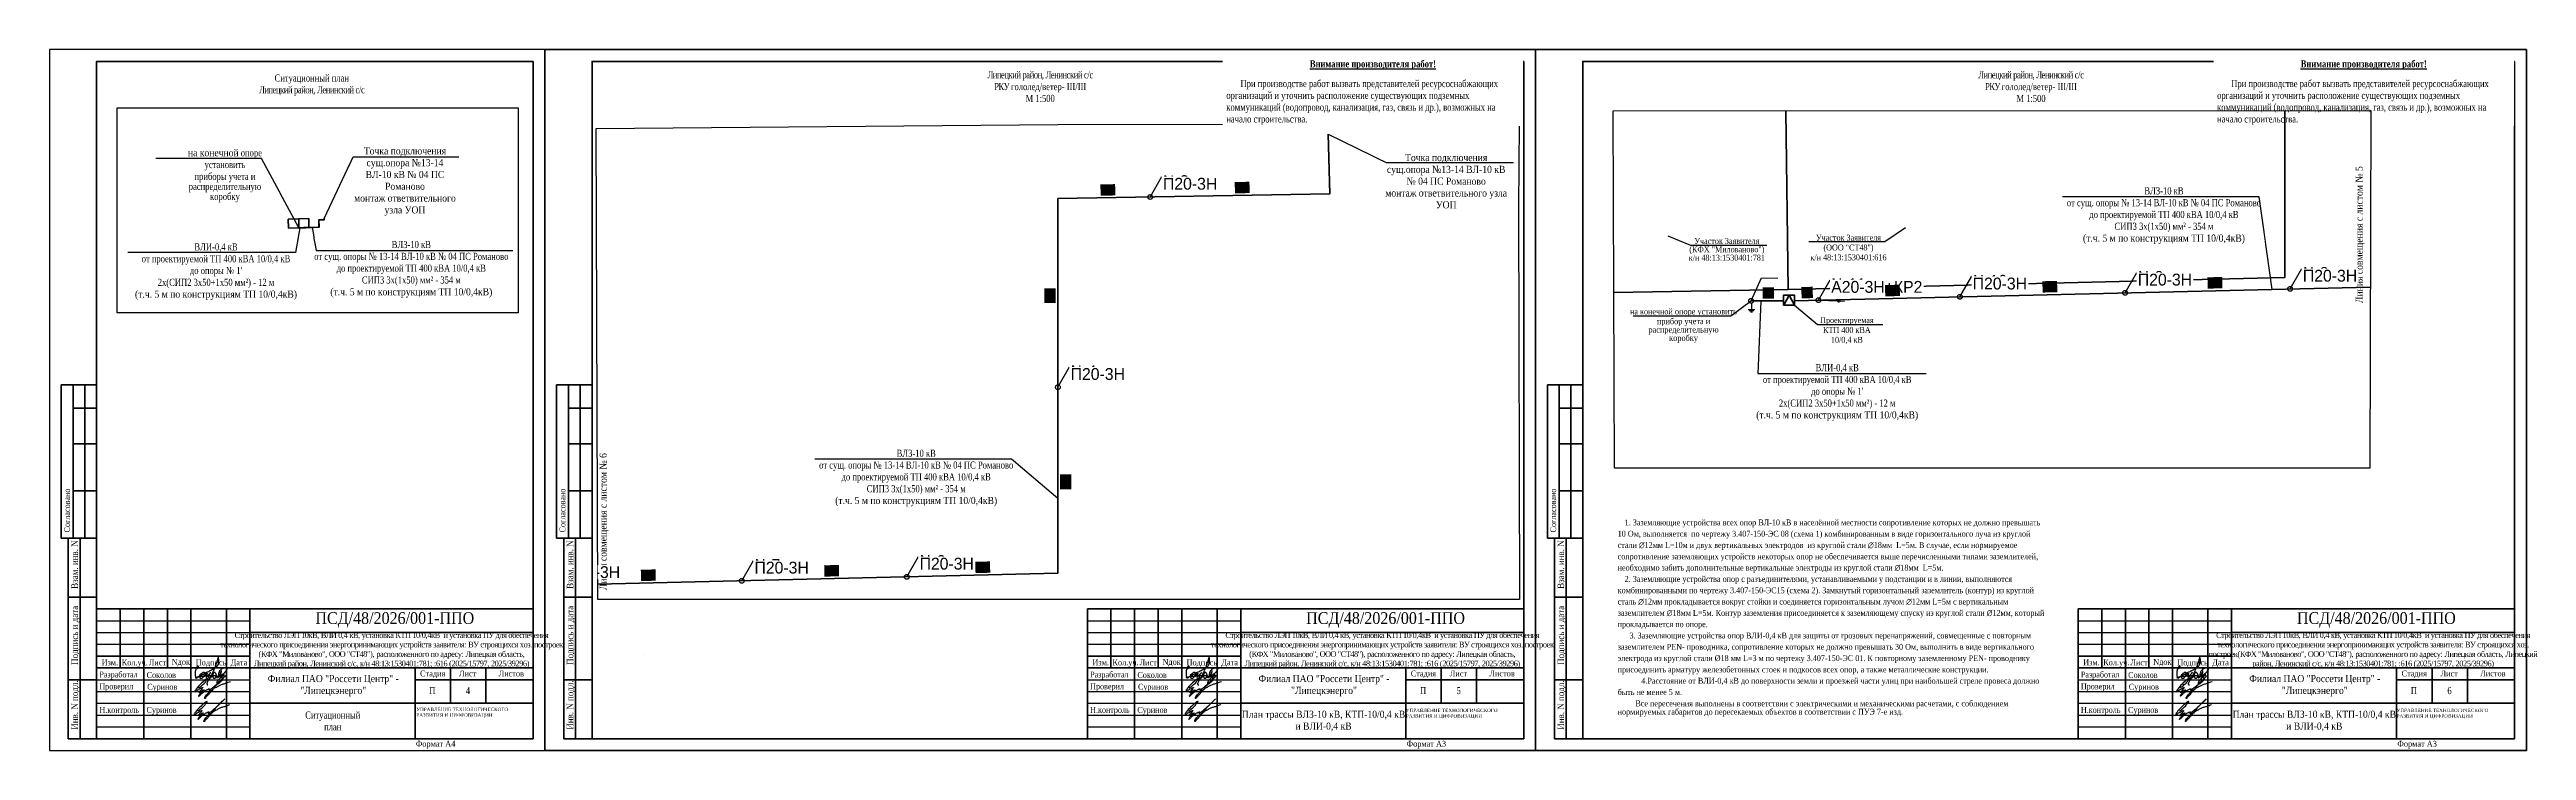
# Paper-space layout 'Лист1' of a CAD drawing. Header units: millimetres. Extents: x -153 to 897, y 135 to 432.
# The model-space entities are those that its viewports show. They can reach past a viewport. Long polylines and large blocks are cut down to what shows.
import ezdxf
from ezdxf import colors
from ezdxf.entities.mleader import LeaderData, LeaderLine
from ezdxf.enums import TextEntityAlignment as Align
from ezdxf.math import Vec2, Vec3

# ---------------------------------------------------------------- set-up
doc = ezdxf.new("R2018")
doc.units = ezdxf.units.MM
doc.layers.add('Выноски', color=7, linetype='Continuous', true_color=0x000000)
doc.layers.add('КАДАСТР!', color=5, linetype='Continuous', lineweight=13)
doc.layers.add('Пл_УА20-3Н', color=7, linetype='Continuous', lineweight=30)
doc.layers.add('ЛЭП - непечатный слой', color=6, linetype='Continuous', plot=False)
for name, color, linetype in [('Пл_А20-3Н_РЛК', 7, 'Continuous'), ('Пл_П20-3Н', 7, 'Continuous'), ('Электрика_10', 7, 'Continuous'), ('Электросети', 7, 'Continuous')]:
    doc.layers.add(name, color=color, linetype=linetype)
doc.styles.get("Standard").update_dxf_attribs({"font": 'Arial.ttf'})
doc.styles.add('СПДС_BOLD', font='Times New Roman.ttf', dxfattribs={"width": 0.8})
doc.styles.add('стиль1', font='Times New Roman.ttf', dxfattribs={"width": 0.9, "height": 2})
doc.styles.add('стиль2', font='Times New Roman.ttf', dxfattribs={"height": 2.5})
doc.dimstyles.new('М 1-1000', dxfattribs={"dimtxt": 2, "dimasz": 2.5, "dimexe": 1.25, "dimexo": 0.625, "dimtad": 1, "dimdec": 0, "dimtxsty": 'стиль1', "dimblk": 'NONE', "dimcen": 2.5, "dimse1": 1, "dimse2": 1, "dimsd1": 1, "dimsd2": 1, "dimclrt": 5, "dimaunit": 1, "dimadec": 3, "dimazin": 0, "dimtfac": 1, "dimtdec": 0, "dimtofl": 0, "dimtmove": 0, "dimatfit": 3, "dimfxl": 1.25, "dimtfill": 2, "dimtfillclr": 7, "dimarcsym": 0})
picture_1 = doc.add_image_def('image1.png', size_in_pixel=(1443, 738))

# ---------------------------------------------------------------- blocks, each defined once
blk = doc.blocks.new('Штамп б')
at = {"lineweight": 70}
for points in [[(20, 0), (8, 0), (8, 85), (20, 85)], [(13, 0), (13, 85)], [(8, 60), (20, 60)], [(8, 25), (20, 25)]]:
    blk.add_lwpolyline(points, dxfattribs=at)
at = {"lineweight": 25, "style": 'стиль1', "width": 0.9}
for s, p in [('Взам. инв. N', (12.1, 63.5)), ('Подпись и дата', (12.1, 31.3)), ('Инв. N подл.', (12.1, 3.8))]:
    blk.add_text(s, height=2.8, rotation=90, dxfattribs=at).set_placement(p)
blk = doc.blocks.new('A$C5B0935FB')
at = {"lineweight": 70}
for p, q in [((20, 65), (5, 65)), ((5, 0), (5, 65)), ((10, 55), (10, 65)), ((15, 0), (15, 65)), ((20, 0), (20, 65)), ((10, 40), (10, 55)), ((10, 55), (20, 55)), ((10, 20), (10, 40)), ((10, 40), (20, 40)), ((10, 0), (10, 20)), ((10, 20), (20, 20)), ((10, 0), (5, 0)), ((15, 0), (10, 0)), ((20, 0), (15, 0)), ((15, 0), (15, 0))]:
    blk.add_line(p, q, dxfattribs=at)
at = {"lineweight": 25, "style": 'стиль1', "width": 0.9}
blk.add_text('Согласовано', height=2.5, rotation=90, dxfattribs=at).set_placement((8.7, 2.4))
blk = doc.blocks.new('A$C7F1F469D')
at = {"color": 5, "lineweight": 25}
blk.add_spline([(-0.1, 1.8), (1.3, 2.9), (2.8, 4.3), (3.5, 5.3), (3.8, 5.6), (3.9, 5.8), (3.7, 5.8), (3.3, 5.7), (2.9, 5.4), (-1.1, 1.3), (-1.3, 1), (-1.5, 0.7), (-1.6, 0.3), (-1.5, 0.2), (-1, 0.5), (-0.4, 1), (0.3, 1.4), (1.1, 1.9), (1.7, 2), (1.6, 1.8), (1.3, 1.4), (0.6, 0.6), (0.2, 0.2), (0, 0), (0.2, 0), (0.8, 0.2), (1.4, 0.6), (2.2, 1), (2.3, 1), (1.9, 0.6), (1.3, 0), (0.6, -0.6), (0.1, -1.3), (-0.1, -1.7), (0.1, -1.6), (0.4, -1.4), (1.2, -0.6), (1.6, -0.2), (2.3, 0.3), (2.8, 0.7), (3.4, 1), (3.8, 1.2), (4.1, 1.4), (4.3, 1.4), (4.6, 1.5), (4.6, 1.4), (4.5, 1.2), (4.3, 0.9), (4.4, 0.8), (4.6, 0.9), (5.1, 1.3), (6.2, 2.2), (7.4, 3.2), (8.4, 4.2), (9.6, 5.3), (11, 6.7), (11.3, 7), (9.8, 5.5), (8.6, 4.3), (7.7, 3.3), (7.2, 2.7), (6.7, 2.1), (6.2, 1.4), (5.5, 0.6), (4.7, -0.3), (3.9, -1.3), (3.2, -1.9), (2.9, -2.3), (2.7, -2.6), (2.5, -2.6), (2.5, -2.3), (2.7, -1.9), (3.3, -1.1), (3.8, -0.5), (4.5, 0.1), (5.3, 0.8), (6, 1.3), (6.7, 1.8), (7.6, 2.2), (8.8, 2.9), (10, 3.4), (11.4, 3.8), (12.5, 4.2), (13.5, 4.6)], degree=3, dxfattribs=at)
blk = doc.blocks.new('Штамп фамилии')
at = {"color": 5}
for points in [[(43.4, -2.3), (43.5, -2.1), (43.6, -2), (43.7, -1.8), (43.8, -1.7), (43.9, -1.5), (44, -1.4), (44.1, -1.3), (44.2, -1.2), (44.3, -1), (44.4, -0.9), (44.5, -0.8), (44.6, -0.7), (44.6, -0.7), (44.6, -0.9), (44.5, -1.1), (44.5, -1.2), (44.5, -1.4), (44.4, -1.5), (44.4, -1.6), (44.4, -1.8), (44.3, -1.9), (44.3, -2), (44.3, -2.1), (44.3, -2.3), (44.3, -2.4), (44.3, -2.5), (44.4, -2.4), (44.5, -2.3), (44.6, -2.2), (44.7, -2.1), (44.8, -2), (44.9, -1.9), (45, -1.8), (45.1, -1.7), (45.2, -1.6), (45.3, -1.4), (45.4, -1.3), (45.5, -1.2), (45.6, -1.1), (45.7, -1), (45.8, -0.9), (45.9, -0.8), (46, -0.7), (46, -0.6), (46.1, -0.5), (46.2, -0.4), (46, -0.7), (45.8, -0.9), (45.7, -1.1), (45.6, -1.2), (45.4, -1.3), (45.3, -1.5), (45.2, -1.7), (45.2, -1.8), (45.2, -2), (45.2, -2.1), (45.2, -2.3), (45.2, -2.4), (45.3, -2.6), (45.3, -2.7), (45.4, -2.8), (45.5, -2.9), (45.7, -2.9), (45.8, -2.9), (45.9, -2.9), (46.1, -2.7), (46.2, -2.6), (46.3, -2.6), (46.4, -2.4), (46.5, -2.3), (46.6, -2.2), (46.7, -2.1), (46.8, -2), (46.9, -1.8), (47, -1.6), (46.9, -1.4), (46.9, -1.3), (46.9, -1.1), (46.9, -1), (47, -1.2), (47, -1.4), (46.9, -1.6), (46.9, -1.8), (47, -1.9), (47, -2.1), (47, -2.2), (47, -2.3), (47.1, -2.4), (47.1, -2.5), (47.2, -2.6), (47.2, -2.7), (47.3, -2.8), (47.5, -2.9), (47.6, -2.9), (47.7, -2.9), (47.8, -2.9), (48, -2.9), (48.1, -2.7), (48.2, -2.6), (48.3, -2.5), (48.4, -2.3), (48.5, -2.2), (48.6, -2.1), (48.6, -1.9), (48.6, -1.6), (48.6, -1.5), (48.6, -1.4), (48.5, -1.3), (48.5, -1.1), (48.4, -1), (48.3, -0.8), (48.2, -0.7), (48.1, -0.6), (48, -0.5), (47.9, -0.5), (47.8, -0.5), (47.7, -0.4), (47.6, -0.5), (47.5, -0.5), (47.4, -0.6), (47.3, -0.7), (47.2, -0.8), (47.2, -0.9), (47.1, -1), (47.1, -1.1), (47.1, -1.2), (47, -1.3), (47, -1.5), (47, -1.9), (47, -2.2), (47.1, -2.4), (47.2, -2.7), (47.4, -2.8), (47.6, -2.9), (47.9, -2.9), (48.1, -2.7), (48.2, -2.6), (48.4, -2.3), (48.6, -2.2), (48.7, -2.1), (48.7, -2.3), (48.7, -2.4), (48.7, -2.6), (48.8, -2.7), (48.9, -2.7), (49, -2.6), (49.1, -2.5), (49.4, -2.4), (49.5, -2.2), (49.7, -2.1), (49.9, -1.9), (50, -1.6), (50.2, -1.4), (50.2, -1.3), (50.3, -1.2), (50.3, -1.1), (50.4, -1), (50.5, -0.8), (50.5, -0.7), (50.6, -0.6), (50.6, -0.4), (50.7, -0.2), (50.7, -0.1), (50.7, 0), (50.7, 0.1), (50.7, 0.2), (50.7, 0.3), (50.6, 0.2), (50.6, 0.2), (50.5, 0.1), (50.5, 0), (50.5, -0.1), (50.4, -0.2), (50.4, -0.3), (50.3, -0.4), (50.3, -0.5), (50.3, -0.6), (50.2, -0.7), (50.2, -0.8), (50.1, -0.9), (50.1, -1), (50.1, -1.1), (50, -1.2), (50, -1.3), (49.9, -1.4), (49.9, -1.6), (50, -1.6), (50, -1.7), (50.1, -1.7), (50.2, -1.7), (50.3, -1.7), (50.5, -1.6), (50.6, -1.6), (50.8, -1.5), (51, -1.4), (51.1, -1.3), (51.2, -1.2), (51.3, -1.1), (51.4, -1), (51.5, -0.9), (51.7, -0.8), (51.8, -0.7), (52, -0.6), (52.1, -0.4), (52.2, -0.3), (52.5, 0), (52.6, 0.2), (52.7, 0.3), (52.9, 0.6), (53, 0.7), (53.1, 0.9), (53.2, 1.2), (53.2, 1.4), (53.2, 1.5), (53.2, 1.5), (53, 1.6), (52.9, 1.6), (52.8, 1.6), (52.6, 1.6), (52.4, 1.6), (52.3, 1.6), (52.1, 1.5), (52, 1.5), (51.9, 1.5), (51.7, 1.4), (51.5, 1.4), (51.4, 1.3), (51.3, 1.3), (51.2, 1.2), (51, 1.2), (50.9, 1.1), (50.8, 1), (50.6, 1), (50.5, 0.8), (50.4, 0.8), (50.3, 0.6), (50.1, 0.4), (50, 0.3), (49.9, 0.2), (49.8, 0), (49.7, -0.1), (49.7, -0.3), (49.6, -0.4), (49.6, -0.6), (49.5, -0.7), (49.5, -0.9), (49.4, -1.1), (49.4, -1.3), (49.4, -1.5), (49.4, -1.6), (49.4, -1.8), (49.4, -1.9), (49.4, -2), (49.4, -2.1), (49.4, -2.2), (49.5, -2.2), (49.6, -2.2), (49.7, -2.2), (49.9, -2.2), (50, -2.2), (50.1, -2.2), (50.2, -2.2), (50.4, -2.1), (50.6, -2), (50.8, -2), (50.9, -1.9), (51.1, -1.9), (51.2, -1.9), (51.4, -1.8), (51.6, -1.7), (51.7, -1.6), (51.8, -1.6), (51.9, -1.4), (51.9, -1.4), (51.9, -1.4), (51.7, -1.5), (51.6, -1.6), (51.5, -1.6), (51.4, -1.7), (51.3, -1.8), (51.2, -1.9), (51.1, -2), (51, -2.1), (50.9, -2.2), (50.8, -2.3), (50.7, -2.4), (50.6, -2.4), (50.5, -2.5), (50.4, -2.6), (50.3, -2.7), (50.2, -2.8), (50.2, -2.8), (50.1, -2.9), (50, -3), (49.9, -3.1), (49.8, -3.2), (49.7, -3.3), (49.5, -3.4), (49.4, -3.5), (49.3, -3.7), (49.2, -3.8), (49.2, -3.9), (49.1, -4), (49, -4.1), (49, -4.2), (48.9, -4.3), (48.8, -4.4), (48.8, -4.5), (48.7, -4.6), (48.7, -4.7), (48.7, -4.8), (48.7, -4.9), (48.7, -5), (48.7, -5.1), (48.7, -5.1), (48.8, -5.2), (48.8, -5.3), (48.9, -5.3), (49, -5.3), (49.2, -5.2), (49.3, -5.2), (49.5, -5.1), (49.6, -5), (49.7, -4.9), (49.9, -4.8), (50, -4.7), (50.2, -4.6), (50.3, -4.4), (50.5, -4.3), (50.6, -4.1), (50.8, -4), (51, -3.8), (51.1, -3.6), (51.2, -3.5), (51.3, -3.4), (51.3, -3.2), (51.3, -3.1), (51.3, -3), (51.3, -2.9), (51.2, -2.8), (51.1, -2.8), (51, -2.7), (50.7, -2.6), (50.6, -2.5), (50.4, -2.5), (50.2, -2.4), (49.9, -2.2), (49.8, -2.2), (49.6, -2.1), (49.4, -2.1), (49.2, -2.1), (48.9, -2), (48.7, -2), (48.6, -1.9), (48.4, -1.9), (48.2, -1.9), (48, -1.9), (47.9, -1.9), (47.7, -1.8), (47.5, -1.8), (47.3, -1.8), (47.1, -1.8), (46.9, -1.8), (46.7, -1.8), (46.5, -1.8), (46.3, -1.8), (46.1, -1.8), (45.9, -1.8), (45.8, -1.8), (45.5, -1.9), (45.3, -1.9), (45, -1.9), (44.8, -1.9), (44.5, -1.9), (44.3, -1.9), (44.1, -1.9), (43.9, -2), (43.7, -2), (43.4, -2), (43.2, -2), (43, -2.1), (42.7, -2.1), (42.5, -2.1), (42.3, -2.2), (42.1, -2.2), (41.7, -2.2), (41.5, -2.2), (41.2, -2.3), (40.9, -2.3), (40.6, -2.4), (40.4, -2.4), (40.2, -2.5), (39.9, -2.5), (39.8, -2.6), (39.6, -2.7), (39.7, -2.7), (40, -2.6), (40.1, -2.6), (40.3, -2.5), (40.6, -2.5), (40.8, -2.4), (41, -2.3), (41.3, -2.1), (41.5, -2), (41.6, -1.9), (41.8, -1.8), (41.9, -1.7), (42.2, -1.6), (42.3, -1.5), (42.5, -1.4), (42.7, -1.3), (43, -1.2), (43.2, -1.1), (43.3, -1), (43.4, -0.9), (43.5, -0.9), (43.7, -0.8), (43.8, -0.7), (43.9, -0.6), (44.1, -0.5), (44.3, -0.4), (44.5, -0.3), (44.7, -0.2), (44.9, -0.1), (45.3, 0), (45.6, 0.2), (45.8, 0.3), (46, 0.4), (46.1, 0.4), (46.2, 0.5), (46.3, 0.6), (46.5, 0.7), (46.6, 0.7), (46.8, 0.8), (47, 0.9), (47.1, 1.1), (47.3, 1.2), (47.5, 1.3), (47.6, 1.4), (47.8, 1.4), (47.9, 1.5), (48.1, 1.6), (48.2, 1.8), (48.3, 1.8), (48.5, 2), (48.6, 2.1), (48.7, 2.1), (48.9, 2.3), (49, 2.4), (49.1, 2.6), (49.2, 2.8), (49.3, 2.8), (49.3, 3), (49.4, 3), (49.4, 3.1), (49.5, 3.3), (49.5, 3.4), (49.5, 3.5), (49.5, 3.6), (49.6, 3.7), (49.6, 3.8), (49.6, 3.9), (49.6, 4), (49.6, 4.1), (49.6, 4.3), (49.6, 4.5), (49.6, 4.6), (49.6, 4.8), (49.6, 5), (49.6, 5.2), (49.5, 5.3), (49.5, 5.5), (49.5, 5.7), (49.4, 5.9), (49.4, 6), (49.4, 6.1), (49.3, 6), (49.3, 5.8), (49.2, 5.6), (49.2, 5.4), (49.1, 5.3), (49.1, 5.2), (49, 5.1), (49, 5), (49, 4.9), (48.9, 4.7), (48.9, 4.7), (48.9, 4.6), (48.8, 4.4), (48.8, 4.2), (48.8, 4.1), (48.8, 4.1), (48.7, 4), (48.7, 3.8), (48.6, 3.6), (48.5, 3.4), (48.5, 3.2), (48.4, 3), (48.4, 2.9), (48.3, 2.8), (48.3, 2.6), (48.2, 2.4), (48.1, 2.1), (48, 1.8), (47.9, 1.6), (47.7, 1.3), (47.6, 0.9), (47.4, 0.5), (47.3, 0.3), (47.2, 0.1), (47.1, -0.1), (47, -0.4), (46.9, -0.6), (46.8, -0.8), (46.7, -1), (46.6, -1.2), (46.5, -1.5), (46.4, -1.6), (46.2, -1.8), (46.1, -2), (46.1, -2.2), (46, -2.3), (45.9, -2.5), (45.8, -2.7), (45.7, -2.9), (45.6, -3), (45.5, -3.2), (45.4, -3.3), (45.3, -3.6), (45.1, -3.8), (45, -4), (44.9, -4.2), (44.8, -4.3), (44.7, -4.6), (44.6, -4.8), (44.6, -4.9), (44.6, -5), (44.6, -5), (44.5, -5.1), (44.5, -5.2), (44.5, -5.2), (44.5, -5.3), (44.5, -5.4), (44.6, -5.4), (44.6, -5.5), (44.6, -5.5), (44.6, -5.6), (44.7, -5.6), (44.7, -5.6), (44.8, -5.6), (44.9, -5.6), (45, -5.6)], [(40.4, 1.6), (40.4, 1.3), (40.7, 1.4), (40.8, 1.5), (41, 1.7), (41, 1.8), (41, 2), (41, 2.1), (40.9, 2.2), (40.8, 2.2), (40.6, 2.2), (40.6, 2.2), (40.5, 2), (40.4, 2), (40.3, 1.9), (40.3, 1.8), (40.2, 1.7), (40.1, 1.6), (40.1, 1.5), (40.1, 1.5), (40, 1.4), (40, 1.3), (39.9, 1.2), (39.9, 1.1), (39.9, 1), (39.8, 0.9), (39.8, 0.8), (39.8, 0.7), (39.8, 0.6), (39.7, 0.5), (39.7, 0.4), (39.7, 0.3), (39.7, 0.2), (39.6, 0.1), (39.6, 0), (39.6, -0.2), (39.6, -0.3), (39.6, -0.5), (39.6, -0.6), (39.6, -0.7), (39.6, -0.8), (39.6, -0.9), (39.6, -1), (39.6, -1.1), (39.6, -1.2), (39.6, -1.3), (39.6, -1.4), (39.6, -1.5), (39.6, -1.7), (39.6, -1.8), (39.6, -1.9), (39.7, -2.1), (39.8, -2.2), (39.8, -2.3), (39.8, -2.4), (39.9, -2.5), (40, -2.6), (40.1, -2.7), (40.2, -2.8), (40.3, -2.8), (40.4, -2.7), (40.5, -2.6), (40.6, -2.6), (40.6, -2.5), (40.8, -2.4), (40.9, -2.3), (41, -2.2), (41.1, -2.2), (41.2, -2.1), (41.3, -2), (41.4, -1.9), (41.5, -1.9), (41.6, -1.8), (41.7, -1.7), (41.7, -1.6), (41.6, -1.8), (41.6, -1.9), (41.6, -2), (41.5, -2.1), (41.5, -2.2), (41.5, -2.3), (41.5, -2.4), (41.5, -2.5), (41.6, -2.6), (41.6, -2.7), (41.7, -2.8), (41.8, -2.9), (41.9, -2.9), (42, -2.9), (42.1, -2.9), (42.2, -2.9), (42.4, -2.8), (42.5, -2.8), (42.6, -2.8), (42.7, -2.7), (42.8, -2.6), (42.9, -2.4), (43, -2.3), (43.1, -2.2), (43.2, -2.1), (43.3, -2), (43.4, -1.8), (43.4, -1.7), (43.5, -1.5), (43.6, -1.3), (43.6, -1.2), (43.6, -1), (43.6, -0.8), (43.6, -0.7), (43.6, -0.6), (43.5, -0.5), (43.4, -0.5), (43.3, -0.5), (43.1, -0.5), (43, -0.5), (42.8, -0.5), (42.7, -0.6), (42.6, -0.7), (42.5, -0.7), (42.3, -0.8), (42.2, -0.9), (42.1, -1), (42, -1.1), (41.9, -1.2), (41.8, -1.3), (41.8, -1.5), (41.7, -1.6)], [(41.7, -1.6), (41.8, -1.6), (41.9, -1.6), (41.9, -1.5), (42, -1.4), (42.1, -1.3), (42.2, -1.2), (42.2, -1.1), (42.2, -1), (42.2, -0.9), (42.1, -1), (42, -1.1), (41.9, -1.2), (41.8, -1.3), (41.7, -1.3), (41.6, -1.4), (41.5, -1.5), (41.5, -1.5), (41.4, -1.6)]]:
    blk.add_lwpolyline(points, dxfattribs=at)
at = {"layer": 'Пл_П20-3Н', "color": 67, "lineweight": -2, "true_color": 0x727430}
for p in [(41.1, -8.8), (40.8, -18.6)]:
    blk.add_blockref('A$C7F1F469D', p, dxfattribs=at)
at = {"color": 7, "char_height": 2.5, "attachment_point": 4, "style": 'стиль1'}
for s, insert, width in [(' Разработал', (-1.9, -1.7), 17), (' Проверил', (-1.9, -6.7), 17), ('Соколов', (19, -1.5), 20), (' Суринов', (18.4, -6.9), 20), (' Н.контроль', (-1.9, -16.7), 17), (' Суринов', (18.1, -16.7), 20)]:
    blk.add_mtext(s, dxfattribs=dict(at, insert=insert, width=width))
blk = doc.blocks.new('_None')
blk = doc.blocks.new('*U32')
at = {"color": 0}
for points in [[(0, 0), (2.5, 4.33)], [(2.5, 4.33), (6.98, 4.33)]]:
    blk.add_lwpolyline(points, dxfattribs=at)
blk.add_circle((0, 0), 0.5, dxfattribs=at)
at = {"color": 0, "lineweight": 30, "flags": 104}
blk.add_attdef('SL_NUM', text='', height=1.25, dxfattribs=at).set_placement((2.71, 4.62), align=Align.BOTTOM_LEFT)
blk.add_attdef('SL_NAME', text='', height=1.25, dxfattribs=at).set_placement((2.71, 4.06), align=Align.TOP_LEFT)
blk = doc.blocks.new('*D34')
at = {"layer": 'Defpoints', "color": 0, "linetype": 'ByBlock', "transparency": 16777216}
for p in [(1316581.98, 406652.36), (1316581.98, 406652.36), (1316620.01, 406653.03)]:
    blk.add_point(p, dxfattribs=at)
at = {"layer": 'Электросети', "color": 5, "linetype": 'ByBlock', "lineweight": 20, "transparency": 16777216, "insert": (1316601.48, 406654.35), "char_height": 2, "attachment_point": 5, "rotation": 1, "style": 'стиль1', "bg_fill": 1, "box_fill_scale": 1.1, "bg_fill_color": 7, "bg_fill_true_color": 16777215, "bg_fill_transparency": 0}
blk.add_mtext('38', dxfattribs=at)
blk = doc.blocks.new('*D35')
at = {"layer": 'Defpoints', "color": 0, "linetype": 'ByBlock', "transparency": 16777216}
for p in [(1316562.43, 406652.02), (1316562.43, 406652.02), (1316581.98, 406652.36)]:
    blk.add_point(p, dxfattribs=at)
at = {"layer": 'Электросети', "color": 5, "linetype": 'ByBlock', "lineweight": 20, "transparency": 16777216, "insert": (1316573.01, 406653.85), "char_height": 2, "attachment_point": 5, "rotation": 1, "style": 'стиль1', "bg_fill": 1, "box_fill_scale": 1.1, "bg_fill_color": 7, "bg_fill_true_color": 16777215, "bg_fill_transparency": 0}
blk.add_mtext('20', dxfattribs=at)
blk = doc.blocks.new('*D37')
at = {"layer": 'Defpoints', "color": 0, "linetype": 'ByBlock', "transparency": 16777216}
for p in [(1316562.43, 406652.02), (1316562.41, 406612.05), (1316562.41, 406612.05)]:
    blk.add_point(p, dxfattribs=at)
at = {"layer": 'Электросети', "color": 5, "linetype": 'ByBlock', "lineweight": 20, "transparency": 16777216, "insert": (1316560.77, 406631.46), "char_height": 2, "attachment_point": 5, "rotation": 89.9703, "style": 'стиль1', "bg_fill": 1, "box_fill_scale": 1.1, "bg_fill_color": 7, "bg_fill_true_color": 16777215, "bg_fill_transparency": 0}
blk.add_mtext('40', dxfattribs=at)
blk = doc.blocks.new('*D38')
at = {"layer": 'Defpoints', "color": 0, "linetype": 'ByBlock', "transparency": 16777216}
for p in [(1316562.39, 406612.03), (1316562.41, 406572.61), (1316562.42, 406572.61)]:
    blk.add_point(p, dxfattribs=at)
at = {"layer": 'Электросети', "color": 5, "linetype": 'ByBlock', "lineweight": 20, "transparency": 16777216, "insert": (1316564.05, 406592.02), "char_height": 2, "attachment_point": 5, "rotation": 270.0262, "style": 'стиль1', "bg_fill": 1, "box_fill_scale": 1.1, "bg_fill_color": 7, "bg_fill_true_color": 16777215, "bg_fill_transparency": 0}
blk.add_mtext('39', dxfattribs=at)
blk = doc.blocks.new('*U41')
at = {"color": 0, "ltscale": 100}
blk.add_line((0, 0), (4.3, -0.15), dxfattribs=at)
at = {"color": 0}
for points in [[(0, 0), (2.5, 4.33)], [(2.5, 4.33), (8.53, 4.33)]]:
    blk.add_lwpolyline(points, dxfattribs=at)
for centre, radius in [((0, 0), 0.5), ((4.3, -0.15), 0.25)]:
    blk.add_circle(centre, radius, dxfattribs=at)
at = {"layer": 'ЛЭП - непечатный слой'}
blk.add_lwpolyline([(4.3, -0.15), (5.5, -0.19)], dxfattribs=at)
at = {"color": 0, "lineweight": 30, "flags": 104}
blk.add_attdef('SL_NUM', text='', height=1.25, dxfattribs=at).set_placement((2.71, 4.62), align=Align.BOTTOM_LEFT)
blk.add_attdef('SL_NAME', text='', height=1.25, dxfattribs=at).set_placement((2.71, 4.06), align=Align.TOP_LEFT)
blk = doc.blocks.new('*D42')
at = {"layer": 'Defpoints', "color": 0, "linetype": 'ByBlock', "transparency": 16777216}
for p in [(1316530.39, 406571.88), (1316530.39, 406571.87), (1316562.42, 406572.61)]:
    blk.add_point(p, dxfattribs=at)
at = {"layer": 'Электросети', "color": 5, "linetype": 'ByBlock', "lineweight": 20, "transparency": 16777216, "insert": (1316546.49, 406573.9), "char_height": 2, "attachment_point": 5, "rotation": 1.3253, "style": 'стиль1', "bg_fill": 1, "box_fill_scale": 1.1, "bg_fill_color": 7, "bg_fill_true_color": 16777215, "bg_fill_transparency": 0}
blk.add_mtext('32', dxfattribs=at)
blk = doc.blocks.new('*D43')
at = {"layer": 'Defpoints', "color": 0, "linetype": 'ByBlock', "transparency": 16777216}
for p in [(1316495.4, 406571.06), (1316495.4, 406571.04), (1316530.39, 406571.87)]:
    blk.add_point(p, dxfattribs=at)
at = {"layer": 'Электросети', "color": 5, "linetype": 'ByBlock', "lineweight": 20, "transparency": 16777216, "insert": (1316514.46, 406573.15), "char_height": 2, "attachment_point": 5, "rotation": 1.3607, "style": 'стиль1', "bg_fill": 1, "box_fill_scale": 1.1, "bg_fill_color": 7, "bg_fill_true_color": 16777215, "bg_fill_transparency": 0}
blk.add_mtext('35', dxfattribs=at)
blk = doc.blocks.new('*D44')
at = {"layer": 'Defpoints', "color": 0, "linetype": 'ByBlock', "transparency": 16777216}
for p in [(1316495.4, 406571.06), (1316455.41, 406570.09), (1316455.41, 406570.08)]:
    blk.add_point(p, dxfattribs=at)
at = {"layer": 'Электросети', "color": 5, "linetype": 'ByBlock', "lineweight": 20, "transparency": 16777216, "insert": (1316475.6, 406572.21), "char_height": 2, "attachment_point": 5, "rotation": 1.389, "style": 'стиль1', "bg_fill": 1, "box_fill_scale": 1.1, "bg_fill_color": 7, "bg_fill_true_color": 16777215, "bg_fill_transparency": 0}
blk.add_mtext('40', dxfattribs=at)
blk = doc.blocks.new('*D45')
at = {"layer": 'Defpoints', "color": 0, "linetype": 'ByBlock', "transparency": 16777216}
for p in [(1316420.42, 406569.28), (1316420.42, 406569.26), (1316455.41, 406570.09)]:
    blk.add_point(p, dxfattribs=at)
at = {"layer": 'Электросети', "color": 5, "linetype": 'ByBlock', "lineweight": 20, "transparency": 16777216, "insert": (1316439.48, 406571.37), "char_height": 2, "attachment_point": 5, "rotation": 1.3607, "style": 'стиль1', "bg_fill": 1, "box_fill_scale": 1.1, "bg_fill_color": 7, "bg_fill_true_color": 16777215, "bg_fill_transparency": 0}
blk.add_mtext('35', dxfattribs=at)
blk = doc.blocks.new('*D46')
at = {"layer": 'Defpoints', "color": 0, "linetype": 'ByBlock', "transparency": 16777216}
for p in [(1316385.43, 406568.45), (1316385.43, 406568.43), (1316420.42, 406569.26)]:
    blk.add_point(p, dxfattribs=at)
at = {"layer": 'Электросети', "color": 5, "linetype": 'ByBlock', "lineweight": 20, "transparency": 16777216, "insert": (1316404.49, 406570.54), "char_height": 2, "attachment_point": 5, "rotation": 1.3607, "style": 'стиль1', "bg_fill": 1, "box_fill_scale": 1.1, "bg_fill_color": 7, "bg_fill_true_color": 16777215, "bg_fill_transparency": 0}
blk.add_mtext('35', dxfattribs=at)
blk = doc.blocks.new('*D47')
at = {"layer": 'Defpoints', "color": 0, "linetype": 'ByBlock', "transparency": 16777216}
for p in [(1316355.44, 406567.71), (1316355.44, 406567.71), (1316385.43, 406568.43)]:
    blk.add_point(p, dxfattribs=at)
at = {"layer": 'Электросети', "color": 5, "linetype": 'ByBlock', "lineweight": 20, "transparency": 16777216, "insert": (1316371.13, 406569.73), "char_height": 2, "attachment_point": 5, "rotation": 1.3607, "style": 'стиль1', "bg_fill": 1, "box_fill_scale": 1.1, "bg_fill_color": 7, "bg_fill_true_color": 16777215, "bg_fill_transparency": 0}
blk.add_mtext('30', dxfattribs=at)
blk = doc.blocks.new('*D48')
at = {"layer": 'Defpoints', "color": 0, "linetype": 'ByBlock', "transparency": 16777216}
for p in [(1316350.35, 406567.59), (1316350.35, 406567.59), (1316355.44, 406567.71)]:
    blk.add_point(p, dxfattribs=at)
at = {"layer": 'Электросети', "color": 5, "linetype": 'ByBlock', "lineweight": 20, "transparency": 16777216, "insert": (1316353.04, 406569.3), "char_height": 2, "attachment_point": 5, "rotation": 1.3607, "style": 'стиль1', "bg_fill": 1, "box_fill_scale": 1.1, "bg_fill_color": 7, "bg_fill_true_color": 16777215, "bg_fill_transparency": 0}
blk.add_mtext('5', dxfattribs=at)
blk = doc.blocks.new('*D52')
at = {"layer": 'Defpoints', "color": 0, "linetype": 'ByBlock', "transparency": 16777216}
for p in [(1316341.25, 406567.54), (1316341.25, 406567.54), (1316348.05, 406567.54)]:
    blk.add_point(p, dxfattribs=at)
at = {"layer": 'Электросети', "color": 5, "linetype": 'ByBlock', "lineweight": 20, "transparency": 16777216, "insert": (1316344.81, 406569.19), "char_height": 2, "attachment_point": 5, "style": 'стиль1', "bg_fill": 1, "box_fill_scale": 1.1, "bg_fill_color": 7, "bg_fill_true_color": 16777215, "bg_fill_transparency": 0}
blk.add_mtext('7', dxfattribs=at)
blk = doc.blocks.new('*U54')
at = {"color": 0}
for p, q in [((0, 0), (0.69, -1.09)), ((0.08, -1.48), (1.3, -0.71)), ((1.26, -1.1), (0.45, -1.61)), ((1.21, -1.47), (0.81, -1.73))]:
    blk.add_line(p, q, dxfattribs=at)
blk = doc.blocks.new('Пл_ОпораП23')
at = {"color": 0}
for points in [[(1216314.61, 342735.65), (1216316.83, 342740.52)], [(1216316.83, 342740.52), (1216320.3, 342740.47)]]:
    blk.add_lwpolyline(points, dxfattribs=at)
blk.add_circle((1216314.61, 342735.65), 0.5, dxfattribs=at)
at = {"color": 0, "lineweight": 30, "flags": 21}
blk.add_attdef('SL_NUM', text='', height=1.25, rotation=359.1478, dxfattribs=at).set_placement((1216317.04, 342740.81), align=Align.BOTTOM_LEFT)
blk.add_attdef('SL_NAME', text='', height=1.25, rotation=359.1478, dxfattribs=at).set_placement((1216317.03, 342740.24), align=Align.TOP_LEFT)

msp = doc.modelspace()

# ---------------------------------------------------------------- linework, layer by layer
at = {"color": 1, "lineweight": 50}
msp.add_lwpolyline([(1316349, 406570), (1316454.29, 406572.5), (1316454.29, 406667.72), (1316347.88, 406664.54), (1316349, 406570), (1316239.22, 406568.08), (1316237.59, 406661.35), (1316347.88, 406664.54)], dxfattribs=at)
at = {"layer": 'Пл_П20-3Н', "lineweight": 60}
msp.add_lwpolyline([(1316348.05, 406566.67), (1316348.05, 406568.77), (1316350.35, 406568.77), (1316350.35, 406566.67)], close=True, dxfattribs=at)
msp.add_lwpolyline([(1316348.07, 406566.67), (1316349.2, 406568.77), (1316350.35, 406566.67)], dxfattribs=at)
at = {"layer": 'Электрика_10', "lineweight": 70}
msp.add_lwpolyline([(1316619.71, 406665.67), (1316620.03, 406653.03), (1316562.43, 406652.02), (1316562.38, 406572.63), (1316350.35, 406567.59)], dxfattribs=at)

# ---------------------------------------------------------------- block references
at = {"layer": 'Пл_А20-3Н_РЛК'}
ref = msp.add_blockref('*U41', (1316355.44, 406567.71), dxfattribs=at)
lines = msp.add_mtext('№11', dxfattribs={"layer": '0', "color": 0, "insert": (1316358.15, 406572.33), "char_height": 2.5, "attachment_point": 1, "bg_fill": 3, "box_fill_scale": 1.1, "bg_fill_color": 256, "bg_fill_transparency": 0})
ref.add_attrib('SL_NUM', '', (1316358.15, 406572.33), dxfattribs={"flags": 104}).embed_mtext(lines)
lines = msp.add_mtext('А20-3Н+КР2', dxfattribs={"layer": '0', "color": 0, "insert": (1316358.15, 406571.77), "char_height": 2.5, "attachment_point": 1, "bg_fill": 3, "box_fill_scale": 1.1, "bg_fill_color": 256, "bg_fill_transparency": 0})
ref.add_attrib('SL_NAME', '', (1316358.15, 406571.77), dxfattribs={"flags": 104}).embed_mtext(lines)
at = {"layer": 'Пл_П20-3Н', "lineweight": 20}
ref = msp.add_blockref('*U32', (1316581.98, 406652.36), dxfattribs=at)
lines = msp.add_mtext('№2', dxfattribs={"layer": '0', "color": 0, "insert": (1316584.69, 406656.98), "char_height": 2.5, "attachment_point": 1, "bg_fill": 3, "box_fill_scale": 1.1, "bg_fill_color": 256, "bg_fill_transparency": 0})
ref.add_attrib('SL_NUM', '', (1316584.69, 406656.98), dxfattribs={"flags": 104}).embed_mtext(lines)
lines = msp.add_mtext('П20-3Н', dxfattribs={"layer": '0', "color": 0, "insert": (1316584.69, 406656.42), "char_height": 2.5, "attachment_point": 1, "bg_fill": 3, "box_fill_scale": 1.1, "bg_fill_color": 256, "bg_fill_transparency": 0})
ref.add_attrib('SL_NAME', '', (1316584.69, 406656.42), dxfattribs={"flags": 104}).embed_mtext(lines)
ref = msp.add_blockref('*U32', (1316562.41, 406612.05), dxfattribs=at)
lines = msp.add_mtext('№4', dxfattribs={"layer": '0', "color": 0, "insert": (1316565.12, 406616.67), "char_height": 2.5, "attachment_point": 1, "bg_fill": 3, "box_fill_scale": 1.1, "bg_fill_color": 256, "bg_fill_transparency": 0})
ref.add_attrib('SL_NUM', '', (1316565.12, 406616.67), dxfattribs={"flags": 104}).embed_mtext(lines)
lines = msp.add_mtext('П20-3Н', dxfattribs={"layer": '0', "color": 0, "insert": (1316565.12, 406616.11), "char_height": 2.5, "attachment_point": 1, "bg_fill": 3, "box_fill_scale": 1.1, "bg_fill_color": 256, "bg_fill_transparency": 0})
ref.add_attrib('SL_NAME', '', (1316565.12, 406616.11), dxfattribs={"flags": 104}).embed_mtext(lines)
ref = msp.add_blockref('*U32', (1316495.4, 406571.04), dxfattribs=at)
lines = msp.add_mtext('№7', dxfattribs={"layer": '0', "color": 0, "insert": (1316498.11, 406575.66), "char_height": 2.5, "attachment_point": 1, "bg_fill": 3, "box_fill_scale": 1.1, "bg_fill_color": 256, "bg_fill_transparency": 0})
ref.add_attrib('SL_NUM', '', (1316498.11, 406575.66), dxfattribs={"flags": 104}).embed_mtext(lines)
lines = msp.add_mtext('П20-3Н', dxfattribs={"layer": '0', "color": 0, "insert": (1316498.11, 406575.09), "char_height": 2.5, "attachment_point": 1, "bg_fill": 3, "box_fill_scale": 1.1, "bg_fill_color": 256, "bg_fill_transparency": 0})
ref.add_attrib('SL_NAME', '', (1316498.11, 406575.09), dxfattribs={"flags": 104}).embed_mtext(lines)
ref = msp.add_blockref('*U32', (1316530.39, 406571.87), dxfattribs=at)
lines = msp.add_mtext('№6', dxfattribs={"layer": '0', "color": 0, "insert": (1316533.1, 406576.49), "char_height": 2.5, "attachment_point": 1, "bg_fill": 3, "box_fill_scale": 1.1, "bg_fill_color": 256, "bg_fill_transparency": 0})
ref.add_attrib('SL_NUM', '', (1316533.1, 406576.49), dxfattribs={"flags": 104}).embed_mtext(lines)
lines = msp.add_mtext('П20-3Н', dxfattribs={"layer": '0', "color": 0, "insert": (1316533.1, 406575.93), "char_height": 2.5, "attachment_point": 1, "bg_fill": 3, "box_fill_scale": 1.1, "bg_fill_color": 256, "bg_fill_transparency": 0})
ref.add_attrib('SL_NAME', '', (1316533.1, 406575.93), dxfattribs={"flags": 104}).embed_mtext(lines)
ref = msp.add_blockref('*U32', (1316385.43, 406568.43), dxfattribs=at)
lines = msp.add_mtext('№10', dxfattribs={"layer": '0', "color": 0, "insert": (1316388.14, 406573.05), "char_height": 2.5, "attachment_point": 1, "bg_fill": 3, "box_fill_scale": 1.1, "bg_fill_color": 256, "bg_fill_transparency": 0})
ref.add_attrib('SL_NUM', '', (1316388.14, 406573.05), dxfattribs={"flags": 104}).embed_mtext(lines)
lines = msp.add_mtext('П20-3Н', dxfattribs={"layer": '0', "color": 0, "insert": (1316388.14, 406572.48), "char_height": 2.5, "attachment_point": 1, "bg_fill": 3, "box_fill_scale": 1.1, "bg_fill_color": 256, "bg_fill_transparency": 0})
ref.add_attrib('SL_NAME', '', (1316388.14, 406572.48), dxfattribs={"flags": 104}).embed_mtext(lines)
ref = msp.add_blockref('*U32', (1316420.42, 406569.26), dxfattribs=at)
lines = msp.add_mtext('№9', dxfattribs={"layer": '0', "color": 0, "insert": (1316423.13, 406573.88), "char_height": 2.5, "attachment_point": 1, "bg_fill": 3, "box_fill_scale": 1.1, "bg_fill_color": 256, "bg_fill_transparency": 0})
ref.add_attrib('SL_NUM', '', (1316423.13, 406573.88), dxfattribs={"flags": 104}).embed_mtext(lines)
lines = msp.add_mtext('П20-3Н', dxfattribs={"layer": '0', "color": 0, "insert": (1316423.13, 406573.31), "char_height": 2.5, "attachment_point": 1, "bg_fill": 3, "box_fill_scale": 1.1, "bg_fill_color": 256, "bg_fill_transparency": 0})
ref.add_attrib('SL_NAME', '', (1316423.13, 406573.31), dxfattribs={"flags": 104}).embed_mtext(lines)
ref = msp.add_blockref('*U32', (1316455.41, 406570.09), dxfattribs=at)
lines = msp.add_mtext('№8', dxfattribs={"layer": '0', "color": 0, "insert": (1316458.12, 406574.71), "char_height": 2.5, "attachment_point": 1, "bg_fill": 3, "box_fill_scale": 1.1, "bg_fill_color": 256, "bg_fill_transparency": 0})
ref.add_attrib('SL_NUM', '', (1316458.12, 406574.71), dxfattribs={"flags": 104}).embed_mtext(lines)
lines = msp.add_mtext('П20-3Н', dxfattribs={"layer": '0', "color": 0, "insert": (1316458.12, 406574.14), "char_height": 2.5, "attachment_point": 1, "bg_fill": 3, "box_fill_scale": 1.1, "bg_fill_color": 256, "bg_fill_transparency": 0})
ref.add_attrib('SL_NAME', '', (1316458.12, 406574.14), dxfattribs={"flags": 104}).embed_mtext(lines)

# ---------------------------------------------------------------- dimensions: what is measured, and where the dimension line sits
at = {"layer": 'Электросети', "color": 18, "linetype": 'ByBlock', "lineweight": 20, "true_color": 0x000000}
for base, p1, p2, angle, picture, middle in [((1316562.43, 406652.02), (1316581.98, 406652.36), (1316562.43, 406652.02), 181, '*D35', (1316573.04, 406652.21)), ((1316581.98, 406652.36), (1316620.01, 406653.03), (1316581.98, 406652.36), 181, '*D34', (1316601.51, 406652.71)), ((1316562.41, 406612.05), (1316562.43, 406652.02), (1316562.41, 406612.05), 269.9703, '*D37', (1316562.42, 406631.46)), ((1316562.42, 406572.61), (1316562.39, 406612.03), (1316562.41, 406572.61), 270.0262, '*D38', (1316562.41, 406592.02)), ((1316350.35, 406567.59), (1316355.44, 406567.71), (1316350.35, 406567.59), 181.3607, '*D48', (1316353.08, 406567.66)), ((1316355.44, 406567.71), (1316385.43, 406568.43), (1316355.44, 406567.71), 181.3607, '*D47', (1316371.17, 406568.09)), ((1316385.43, 406568.45), (1316420.42, 406569.26), (1316385.43, 406568.43), 181.3607, '*D46', (1316404.53, 406568.9)), ((1316420.42, 406569.28), (1316455.41, 406570.09), (1316420.42, 406569.26), 181.3607, '*D45', (1316439.52, 406569.73)), ((1316455.41, 406570.08), (1316495.4, 406571.06), (1316455.41, 406570.09), 181.389, '*D44', (1316475.64, 406570.57)), ((1316495.4, 406571.06), (1316530.39, 406571.87), (1316495.4, 406571.04), 181.3607, '*D43', (1316514.5, 406571.51)), ((1316530.39, 406571.88), (1316562.42, 406572.61), (1316530.39, 406571.87), 181.3253, '*D42', (1316546.53, 406572.25))]:
    dim = msp.add_linear_dim(base=base, p1=p1, p2=p2, angle=angle, dimstyle='М 1-1000', override={"dimtxt": 1}, dxfattribs=at)
    dim.commit()
    dim.dimension.update_dxf_attribs({"geometry": picture, "text_midpoint": middle, "dimtype": 161})

# ---------------------------------------------------------------- next in the draw order: leaders
at = {"layer": 'Выноски', "color": 0, "lineweight": 20}
ml = msp.add_multileader_mtext('Standard', dxfattribs=at)
ml.set_content('Точка подключения \\Pсущ.опора №13-14 ВЛ-10 кВ № 04 ПС Романово\\Pмонтаж ответвительного узла УОП', style='стиль1')
ml.set_leader_properties(lineweight=30)
ml.set_arrow_properties(name='NONE')
ml.build(insert=Vec2(0, 0))
ml.multileader.update_dxf_attribs({"text_left_attachment_type": 6, "text_right_attachment_type": 6, "dogleg_length": 0, "arrow_head_size": 1})
ctx = ml.context
ctx.base_point, ctx.char_height, ctx.arrow_head_size, ctx.landing_gap_size, ctx.plane_origin = Vec3(1316632, 406659.67), 1.5, 1, 0.125, Vec3(1316946.66, 406739.39)
ctx.left_attachment, ctx.right_attachment, ctx.text_align_type = 6, 6, 1
notes = []
notes.append((ctx, [(0, (1, 1, 0), (1316632, 406659.67), (1, 0), 0, [(0, [(1316619.71, 406665.67)], 0, [])])]))
ctx.mtext.insert, ctx.mtext.width, ctx.mtext.defined_height, ctx.mtext.alignment, ctx.mtext.flow_direction = Vec3(1316644.71, 406661.47), 26.5831, 12.15, 2, 5
ctx.mtext.has_bg_fill, ctx.mtext.bg_color, ctx.mtext.bg_scale_factor, ctx.mtext.bg_transparency, ctx.mtext.use_window_bg_color = 1, -1027028792, 1.5, 0, 1
ml = msp.add_multileader_mtext('Standard', dxfattribs=at)
ml.set_content('{\\W0.8;ВЛЗ-10 кВ\\Pот сущ. опоры № 13-14 ВЛ-10 кВ № 04 ПС Романово до проектируемой ТП 400 кВА 10/0,4 кВ \\PСИП3 3х(1х50) мм² - 354 м\\P}(т.ч. 5 м по конструкциям ТП 10/0,4кВ)', style='стиль1')
ml.set_leader_properties(lineweight=30)
ml.set_arrow_properties(name='NONE')
ml.build(insert=Vec2(0, 0))
ml.multileader.update_dxf_attribs({"text_left_attachment_type": 6, "text_right_attachment_type": 6, "dogleg_length": 0, "arrow_head_size": 1})
ctx = ml.context
ctx.base_point, ctx.char_height, ctx.arrow_head_size, ctx.landing_gap_size, ctx.plane_origin = Vec3(1316512.2, 406596.84), 1.5, 1, 0.125, Vec3(1316596.4, 406499.57)
ctx.left_attachment, ctx.right_attachment, ctx.text_align_type = 6, 6, 1
notes.append((ctx, [(1, (1, 1, 0), (1316552.57, 406596.84), (-1, 0), 0, [(0, [(1316562.38, 406588.49)], 0, [])])]))
ctx.mtext.insert, ctx.mtext.width, ctx.mtext.defined_height, ctx.mtext.alignment, ctx.mtext.flow_direction = Vec3(1316532.38, 406598.82), 41.1591, 11.51, 2, 5
ctx.mtext.has_bg_fill, ctx.mtext.bg_color, ctx.mtext.bg_scale_factor, ctx.mtext.bg_transparency, ctx.mtext.use_window_bg_color = 1, -1027028792, 1.5, 0, 1
ml = msp.add_multileader_mtext('Standard', dxfattribs=at)
ml.set_content('{\\W0.8;ВЛЗ-10 кВ\\Pот сущ. опоры № 13-14 ВЛ-10 кВ № 04 ПС Романово до проектируемой ТП 400 кВА 10/0,4 кВ \\PСИП3 3х(1х50) мм² - 354 м\\P}(т.ч. 5 м по конструкциям ТП 10/0,4кВ)', style='стиль1')
ml.set_leader_properties(lineweight=30)
ml.set_arrow_properties(name='NONE')
ml.build(insert=Vec2(0, 0))
ml.multileader.update_dxf_attribs({"text_left_attachment_type": 6, "text_right_attachment_type": 6, "dogleg_length": 0, "arrow_head_size": 1})
ctx = ml.context
ctx.base_point, ctx.char_height, ctx.arrow_head_size, ctx.landing_gap_size, ctx.plane_origin = Vec3(1316408.49, 406589.63), 1.5, 1, 0.125, Vec3(1316492.69, 406492.36)
ctx.left_attachment, ctx.right_attachment, ctx.text_align_type = 6, 6, 1
notes.append((ctx, [(1, (1, 1, 0), (1316448.85, 406589.63), (-1, 0), 0, [(0, [(1316451.62, 406570)], 0, [])])]))
ctx.mtext.insert, ctx.mtext.width, ctx.mtext.defined_height, ctx.mtext.alignment, ctx.mtext.flow_direction = Vec3(1316428.67, 406591.61), 41.1591, 11.51, 2, 5
ctx.mtext.has_bg_fill, ctx.mtext.bg_color, ctx.mtext.bg_scale_factor, ctx.mtext.bg_transparency, ctx.mtext.use_window_bg_color = 1, -1027028792, 1.5, 0, 1
ml = msp.add_multileader_mtext('Standard', dxfattribs=at)
ml.set_content('Участок Заявителя \\P(ООО "СТ48") \\Pк/н 48:13:1530401:616', style='стиль1')
ml.set_leader_properties(lineweight=30)
ml.set_arrow_properties(name='NONE')
ml.build(insert=Vec2(0, 0))
ml.multileader.update_dxf_attribs({"text_left_attachment_type": 6, "text_right_attachment_type": 6, "dogleg_length": 0, "arrow_head_size": 1.5})
ctx = ml.context
ctx.base_point, ctx.char_height, ctx.arrow_head_size, ctx.landing_gap_size, ctx.plane_origin, ctx.plane_x_axis, ctx.plane_y_axis = Vec3(1316354.06, 406580.06), 1.25, 1.5, 0, Vec3(1316321.69, 406653.88), Vec3(0.999998, 0.001767, 0), Vec3(-0.001767, 0.999998, 0)
ctx.left_attachment, ctx.right_attachment, ctx.text_align_type = 6, 6, 1
notes.append((ctx, [(1, (1, 1, 0), (1316369.54, 406580.09), (-0.999998, -0.001767, 0), 0, [(0, [(1316373.86, 406583.04)], 0, [])])]))
ctx.mtext.insert, ctx.mtext.text_direction, ctx.mtext.rotation, ctx.mtext.width, ctx.mtext.defined_height, ctx.mtext.alignment, ctx.mtext.flow_direction = Vec3(1316361.8, 406581.58), Vec3(0.999998, 0.001767, 0), 0.001767, 16.7986, 2.99, 2, 5
ctx.mtext.has_bg_fill, ctx.mtext.bg_color, ctx.mtext.bg_scale_factor, ctx.mtext.bg_transparency, ctx.mtext.use_window_bg_color = 1, -1027028792, 1.5, 0, 1
at = {"layer": 'Пл_П20-3Н', "lineweight": 20}
ml = msp.add_multileader_mtext('Standard', dxfattribs=at)
ml.set_content('Проектируемая КТП 400 кВА 10/0,4 кВ', color=256, style='стиль1')
ml.set_leader_properties(color=256, linetype='ByLayer', lineweight=25)
ml.set_arrow_properties(name='NONE')
ml.build(insert=Vec2(0, 0))
ml.multileader.update_dxf_attribs({"text_left_attachment_type": 6, "text_right_attachment_type": 6, "dogleg_length": 0, "arrow_head_size": 0})
ctx = ml.context
ctx.base_point, ctx.char_height, ctx.arrow_head_size, ctx.landing_gap_size, ctx.plane_origin, ctx.plane_x_axis, ctx.plane_y_axis = Vec3(1316355.27, 406562.54), 1.25, 0, 0.75, Vec3(1316988.33, 406717.28), Vec3(1, 0, 0), Vec3(0, 1, 0)
ctx.left_attachment, ctx.right_attachment, ctx.text_align_type = 6, 6, 1
notes.append((ctx, [(0, (1, 1, 0), (1316355.27, 406562.54), (1, 0, 0), 0, [(0, [(1316350.35, 406566.67)], 0, [])])]))
ctx.mtext.insert, ctx.mtext.text_direction, ctx.mtext.width, ctx.mtext.defined_height, ctx.mtext.alignment, ctx.mtext.flow_direction = Vec3(1316361.47, 406564.1), Vec3(1, 0, 0), 12.9688, 3.98, 2, 5
ctx.mtext.has_bg_fill, ctx.mtext.bg_color, ctx.mtext.bg_scale_factor, ctx.mtext.bg_transparency, ctx.mtext.use_window_bg_color = 1, -1027028792, 1.5, 0, 1
for ctx, leaders in notes:
    for number, flags, end, landing, length, lines in leaders:
        leader = LeaderData()
        leader.index, (leader.has_last_leader_line, leader.has_dogleg_vector, leader.attachment_direction) = number, flags
        leader.last_leader_point, leader.dogleg_vector, leader.dogleg_length = Vec3(end), Vec3(landing), length
        for number, points, colour, breaks in lines:
            line = LeaderLine()
            line.index, line.vertices, line.color, line.breaks = number, Vec3.list(points), colors.encode_raw_color(colour), breaks
            leader.lines.append(line)
        ctx.leaders.append(leader)

# ---------------------------------------------------------------- next in the draw order: linework, layer by layer
at = {"lineweight": 70}
msp.add_lwpolyline([(1316341.25, 406567.54), (1316348.05, 406567.54)], dxfattribs=at)

# ---------------------------------------------------------------- next in the draw order: dimensions: what is measured, and where the dimension line sits
at = {"layer": 'Электросети', "color": 18, "linetype": 'ByBlock', "lineweight": 20, "true_color": 0x000000}
dim = msp.add_linear_dim(base=(1316341.25, 406567.54), p1=(1316348.05, 406567.54), p2=(1316341.25, 406567.54), angle=180, dimstyle='М 1-1000', override={"dimtxt": 1}, dxfattribs=at)
dim.commit()
dim.dimension.update_dxf_attribs({"geometry": '*D52', "text_midpoint": (1316344.81, 406567.54), "dimtype": 161})

# ---------------------------------------------------------------- next in the draw order: leaders
at = {"layer": 'Выноски', "color": 0, "lineweight": 20}
ml = msp.add_multileader_mtext('Standard', dxfattribs=at)
ml.set_content('\\pxsm0.85;Участок Заявителя \\P(КФХ "Милованово") \\Pк/н 48:13:1530401:781', style='стиль1')
ml.set_leader_properties(lineweight=30)
ml.set_arrow_properties(name='NONE')
ml.build(insert=Vec2(0, 0))
ml.multileader.update_dxf_attribs({"text_left_attachment_type": 6, "text_right_attachment_type": 6, "dogleg_length": 0, "arrow_head_size": 1.5})
ctx = ml.context
ctx.base_point, ctx.char_height, ctx.arrow_head_size, ctx.landing_gap_size, ctx.plane_origin, ctx.plane_x_axis, ctx.plane_y_axis = Vec3(1316328.35, 406579.36), 1.25, 1.5, 0, Vec3(1316296.02, 406653.45), Vec3(0.999998, 0.001767, 0), Vec3(-0.001767, 0.999998, 0)
ctx.left_attachment, ctx.right_attachment, ctx.text_align_type = 6, 6, 1
notes = []
notes.append((ctx, [(0, (1, 1, 0), (1316328.35, 406579.36), (0.999998, 0.001767, 0), 0, [(0, [(1316323.54, 406581.32)], 0, [])])]))
ctx.mtext.insert, ctx.mtext.text_direction, ctx.mtext.rotation, ctx.mtext.width, ctx.mtext.defined_height, ctx.mtext.alignment, ctx.mtext.flow_direction = Vec3(1316336.02, 406580.87), Vec3(0.999998, 0.001767, 0), 0.001767, 16.7986, 2.99, 2, 5
ctx.mtext.has_bg_fill, ctx.mtext.bg_color, ctx.mtext.bg_scale_factor, ctx.mtext.bg_transparency, ctx.mtext.use_window_bg_color = 1, -1027028792, 1.5, 0, 1
ml = msp.add_multileader_mtext('Standard', dxfattribs=at)
ml.set_content("{\\W0.8;ВЛИ-0,4 кВ \\Pот проектируемой ТП 400 кВА 10/0,4 кВ\\Pдо опоры № 1' \\P2х(СИП2 3х50+1х50 мм²) - 12 м\\P}(т.ч. 5 м по конструкциям ТП 10/0,4кВ)", style='стиль1')
ml.set_leader_properties(lineweight=30)
ml.set_arrow_properties(name='NONE')
ml.build(insert=Vec2(0, 0))
ml.multileader.update_dxf_attribs({"text_left_attachment_type": 6, "text_right_attachment_type": 6, "dogleg_length": 0, "arrow_head_size": 1})
ctx = ml.context
ctx.base_point, ctx.char_height, ctx.arrow_head_size, ctx.landing_gap_size, ctx.plane_origin = Vec3(1316342.58, 406552.17), 1.5, 1, 0.125, Vec3(1316383.87, 406494.62)
ctx.left_attachment, ctx.right_attachment, ctx.text_align_type = 6, 6, 1
notes.append((ctx, [(0, (1, 1, 0), (1316342.58, 406552.17), (1, 0), 0, [(0, [(1316343.21, 406567.54)], 0, [])])]))
ctx.mtext.insert, ctx.mtext.width, ctx.mtext.defined_height, ctx.mtext.alignment, ctx.mtext.flow_direction = Vec3(1316359.41, 406554.15), 35.7405, 11.51, 2, 5
ctx.mtext.has_bg_fill, ctx.mtext.bg_color, ctx.mtext.bg_scale_factor, ctx.mtext.bg_transparency, ctx.mtext.use_window_bg_color = 1, -1027028792, 1.5, 0, 1
for ctx, leaders in notes:
    for number, flags, end, landing, length, lines in leaders:
        leader = LeaderData()
        leader.index, (leader.has_last_leader_line, leader.has_dogleg_vector, leader.attachment_direction) = number, flags
        leader.last_leader_point, leader.dogleg_vector, leader.dogleg_length = Vec3(end), Vec3(landing), length
        for number, points, colour, breaks in lines:
            line = LeaderLine()
            line.index, line.vertices, line.color, line.breaks = number, Vec3.list(points), colors.encode_raw_color(colour), breaks
            leader.lines.append(line)
        ctx.leaders.append(leader)

# ---------------------------------------------------------------- next in the draw order: leaders
ml = msp.add_multileader_mtext('Standard', dxfattribs=at)
ml.set_content('на конечной{\\W0.8; опоре установить \\P\\pxsm0.85;прибор учета и\\Pраспределительную \\Pкоробку}', style='стиль1')
ml.set_leader_properties(lineweight=30)
ml.set_arrow_properties(name='NONE')
ml.build(insert=Vec2(0, 0))
ml.multileader.update_dxf_attribs({"text_left_attachment_type": 6, "text_right_attachment_type": 6, "dogleg_length": 0, "arrow_head_size": 1.5})
ctx = ml.context
ctx.base_point, ctx.char_height, ctx.arrow_head_size, ctx.landing_gap_size, ctx.plane_origin, ctx.plane_x_axis, ctx.plane_y_axis = Vec3(1316316.8, 406564.28), 1.25, 1.5, 0, Vec3(1316289.08, 406638.38), Vec3(0.999998, 0.001767, 0), Vec3(-0.001767, 0.999998, 0)
ctx.left_attachment, ctx.right_attachment, ctx.text_align_type = 6, 6, 1
notes = []
notes.append((ctx, [(1, (1, 1, 0), (1316336.89, 406564.32), (-0.999998, -0.001767, 0), 0, [(0, [(1316341.25, 406567.54)], 0, [])])]))
ctx.mtext.insert, ctx.mtext.text_direction, ctx.mtext.rotation, ctx.mtext.width, ctx.mtext.defined_height, ctx.mtext.alignment, ctx.mtext.flow_direction = Vec3(1316326.84, 406565.95), Vec3(0.999998, 0.001767, 0), 0.001767, 20.5422, 2.99, 2, 5
ctx.mtext.has_bg_fill, ctx.mtext.bg_color, ctx.mtext.bg_scale_factor, ctx.mtext.bg_transparency, ctx.mtext.use_window_bg_color = 1, -1027028792, 1.5, 0, 1
for ctx, leaders in notes:
    for number, flags, end, landing, length, lines in leaders:
        leader = LeaderData()
        leader.index, (leader.has_last_leader_line, leader.has_dogleg_vector, leader.attachment_direction) = number, flags
        leader.last_leader_point, leader.dogleg_vector, leader.dogleg_length = Vec3(end), Vec3(landing), length
        for number, points, colour, breaks in lines:
            line = LeaderLine()
            line.index, line.vertices, line.color, line.breaks = number, Vec3.list(points), colors.encode_raw_color(colour), breaks
            leader.lines.append(line)
        ctx.leaders.append(leader)

# ---------------------------------------------------------------- next in the draw order: block references
msp.add_blockref('Пл_ОпораП23', (100026.56, 63831.92))
at = {"layer": 'Пл_А20-3Н_РЛК', "rotation": 327.7570312346921}
msp.add_blockref('*U54', (1316341.25, 406567.04), dxfattribs=at)

psp = doc.layouts.new('Лист1')

# ---------------------------------------------------------------- linework, layer by layer
at = {"lineweight": 70}
psp.add_line((-133, 194.9), (-133, 139.9), dxfattribs=at)
psp.add_lwpolyline([(-153, 134.9), (57, 134.9), (57, 431.9), (-153, 431.9)], close=True)
at = {"color": 7, "true_color": 0xffffff}
psp.add_lwpolyline([(78.8, 398.5), (274.4, 400.2), (470.1, 400.3), (469.8, 365.3), (470.2, 198.9), (79.4, 198.9)], close=True, dxfattribs=at)
at = {"lineweight": 50}
psp.add_lwpolyline([(-47.3, 356.4), (-43.1, 356.6), (-43.1, 360.4), (-47.3, 360.2), (-47.3, 356.4), (-51.7, 356.3), (-51.8, 360), (-47.3, 360.2)], dxfattribs=at)
at = {"lineweight": 70}
for points in [[(-133, 179.9), (-133, 139.9)], [(-133, 139.9), (52, 139.9)], [(-133, 139.9), (52, 139.9)]]:
    psp.add_lwpolyline(points, dxfattribs=at)
at = {"layer": 'КАДАСТР!', "lineweight": -2, "ltscale": 100}
psp.add_lwpolyline([(99.1, 175.4), (99.1, 175.4)], dxfattribs=at)
at = {"layer": 'Пл_П20-3Н', "linetype": 'ByBlock', "lineweight": 70}
psp.add_line((52, 426.9), (52, 139.9), dxfattribs=at)
at = {"layer": 'Пл_П20-3Н', "lineweight": 70}
for p, q in [((52, 194.9), (-133, 194.9)), ((472, 194.9), (287, 194.9)), ((892, 194.9), (707, 194.9))]:
    psp.add_line(p, q, dxfattribs=at)
psp.add_lwpolyline([(477, 431.9), (57, 431.9), (57, 134.9), (477, 134.9)], close=True, dxfattribs=at)
at = {"layer": 'Пл_П20-3Н', "linetype": 'ByBlock', "lineweight": 70}
psp.add_lwpolyline([(472, 426.9), (472, 139.9), (77, 139.9), (77, 426.9)], close=True, dxfattribs=at)
at = {"layer": 'Пл_П20-3Н', "lineweight": 70}
for points in [[(-133, 194.9), (-133, 139.9)], [(-123, 194.9), (-123, 169.9)], [(-113, 194.9), (-113, 139.9)], [(-103, 194.9), (-103, 169.9)], [(-93, 194.9), (-93, 139.9)], [(-78, 194.9), (-78, 139.9)], [(-68, 194.9), (-68, 139.9)], [(287, 194.9), (287, 139.9)], [(297, 194.9), (297, 169.9)], [(307, 194.9), (307, 139.9)], [(317, 194.9), (317, 169.9)], [(327, 194.9), (327, 139.9)], [(342, 194.9), (342, 139.9)], [(352, 194.9), (352, 139.9)], [(707, 194.9), (707, 139.9)], [(717, 194.9), (717, 169.9)], [(727, 194.9), (727, 139.9)], [(737, 194.9), (737, 169.9)], [(747, 194.9), (747, 139.9)], [(762, 194.9), (762, 139.9)], [(772, 194.9), (772, 139.9)], [(-68, 184.9), (52, 184.9)], [(352, 184.9), (472, 184.9)], [(772, 184.9), (892, 184.9)], [(-133, 174.9), (-68, 174.9)], [(-133, 169.9), (52, 169.9)], [(2, 169.9), (2, 139.9)], [(17, 169.9), (17, 154.9)], [(32, 169.9), (32, 154.9)], [(287, 174.9), (352, 174.9)], [(287, 169.9), (472, 169.9)], [(422, 169.9), (422, 139.9)], [(437, 169.9), (437, 154.9)], [(452, 169.9), (452, 154.9)], [(707, 174.9), (772, 174.9)], [(707, 169.9), (892, 169.9)], [(842, 169.9), (842, 139.9)], [(857, 169.9), (857, 154.9)], [(872, 169.9), (872, 154.9)], [(2, 164.9), (52, 164.9)], [(422, 164.9), (472, 164.9)], [(842, 164.9), (892, 164.9)], [(-68, 154.9), (52, 154.9)], [(352, 154.9), (472, 154.9)], [(772, 154.9), (892, 154.9)]]:
    psp.add_lwpolyline(points, dxfattribs=at)
at = {"layer": 'Пл_П20-3Н', "lineweight": 30}
for points in [[(-133, 189.9), (-68, 189.9)], [(287, 189.9), (352, 189.9)], [(707, 189.9), (772, 189.9)], [(-133, 184.9), (-68, 184.9)], [(-133, 179.9), (-68, 179.9)], [(287, 184.9), (352, 184.9)], [(287, 179.9), (352, 179.9)], [(707, 184.9), (772, 184.9)], [(707, 179.9), (772, 179.9)], [(-133, 164.9), (-68, 164.9)], [(-133, 159.9), (-68, 159.9)], [(287, 164.9), (352, 164.9)], [(287, 159.9), (352, 159.9)], [(707, 164.9), (772, 164.9)], [(707, 159.9), (772, 159.9)], [(-133, 154.9), (-68, 154.9)], [(-133, 149.9), (-68, 149.9)], [(287, 154.9), (352, 154.9)], [(287, 149.9), (352, 149.9)], [(707, 154.9), (772, 154.9)], [(707, 149.9), (772, 149.9)], [(-133, 144.9), (-68, 144.9)], [(287, 144.9), (352, 144.9)], [(707, 144.9), (772, 144.9)]]:
    psp.add_lwpolyline(points, dxfattribs=at)
at = {"layer": 'Пл_УА20-3Н', "lineweight": 70}
for points in [[(-36.5, 360.3), (-36.5, 359.8), (-38.8, 359.8), (-38.8, 356.6), (-47.2, 356.4)], [(-36.5, 360.3), (-36.5, 359.8), (-38.8, 359.8), (-38.7, 356.6), (-47.2, 356.3)]]:
    psp.add_lwpolyline(points, dxfattribs=at)

# ---------------------------------------------------------------- block references
for name, p in [('A$C5B0935FB', (-153, 224.9)), ('A$C5B0935FB', (57, 224.9)), ('A$C5B0935FB', (477, 224.9)), ('Штамп фамилии', (-130.8, 168.4)), ('Штамп фамилии', (289.2, 168.4)), ('Штамп фамилии', (709.2, 168.4))]:
    psp.add_blockref(name, p)
at = {"lineweight": 25}
for p in [(-153, 139.9), (57, 139.9), (477, 139.9)]:
    psp.add_blockref('Штамп б', p, dxfattribs=at)

# ---------------------------------------------------------------- texts
at = {"layer": 'Пл_П20-3Н', "lineweight": 25, "style": 'СПДС_BOLD', "width": 0.8}
for s, height, p in [('Изм.', 2.5, (-130.9, 171)), ('Кол.уч.', 2.5, (-122.4, 171)), ('Лист', 2.5, (-110.9, 171)), ('Nдок.', 2.5, (-101.2, 171.2)), ('Подпись', 2.5, (-91, 171)), ('Дата', 2.5, (-76.2, 171)), ('Стадия', 2.5, (4.1, 166.3)), ('Лист', 2.5, (20.6, 166.3)), ('Листов', 2.5, (37.4, 166.3)), ('Изм.', 2.5, (289.1, 171)), ('Кол.уч.', 2.5, (297.6, 171)), ('Лист', 2.5, (309.1, 171)), ('Nдок.', 2.5, (318.8, 171.2)), ('Подпись', 2.5, (329, 171)), ('Дата', 2.5, (343.8, 171)), ('Стадия', 2.5, (424.1, 166.3)), ('Лист', 2.5, (440.6, 166.3)), ('Листов', 2.5, (457.4, 166.3)), ('Изм.', 2.5, (709.1, 171)), ('Кол.уч.', 2.5, (717.6, 171)), ('Лист', 2.5, (729.1, 171)), ('Nдок.', 2.5, (738.8, 171.2)), ('Подпись', 2.5, (749, 171)), ('Дата', 2.5, (763.8, 171)), ('Стадия', 2.5, (844.1, 166.3)), ('Лист', 2.5, (860.6, 166.3)), ('Листов', 2.5, (877.4, 166.3)), ('П', 3, (8, 158.8)), ('4', 3, (23.5, 158.8)), ('П', 3, (428, 158.8)), ('5', 3, (443.5, 158.8)), ('П', 3, (848, 158.8)), ('6', 3, (863.5, 158.8)), ('Формат А4', 2.5, (2.3, 136.5)), ('Формат А3', 2.5, (422.3, 136.5)), ('Формат А3', 2.5, (842.3, 136.5))]:
    psp.add_text(s, height=height, dxfattribs=at).set_placement(p)
at = {"layer": 'Пл_П20-3Н', "lineweight": 20, "insert": (511.8, 232.8), "char_height": 2.5, "width": 178.565, "attachment_point": 1, "style": 'стиль1', "bg_fill": 3, "box_fill_scale": 1, "bg_fill_color": 256, "bg_fill_transparency": 0}
psp.add_mtext('\\pxi1.1833,sm1.15;1. Заземляющие устройства всех опор ВЛ-10 кВ в населённой местности сопротивление которых не должно превышать 10 Ом, выполняется  по чертежу 3.407-150-ЭС 08 (схема 1) комбинированным в виде горизонтального луча из круглой стали ∅12мм L=10м и двух вертикальных электродов  из круглой стали ∅18мм  L=5м. В случае, если нормируемое сопротивление заземляющих устройств некоторых опор не обеспечивается выше перечисленными типами заземлителей, необходимо забить дополнительные вертикальные электроды из круглой стали ∅18мм  L=5м. \\P2. Заземляющие устройства опор с разъединителями, устанавливаемыми у подстанции и в линии, выполняются комбинированными по чертежу 3.407-150-ЭС15 (схема 2). Замкнутый горизонтальный заземлитель (контур) из круглой сталь {\\fCambria Math|b0|i0|c204|p18;∅}12мм прокладывается вокруг стойки и соединяется горизонтальным лучом {\\fCambria Math|b0|i0|c204|p18;∅}12мм L=5м с вертикальным заземлителем {\\fCambria Math|b0|i0|c204|p18;∅}18мм L=5м. Контур заземления присоединяется к заземляющему спуску из круглой стали {\\fCambria Math|b0|i0|c204|p18;∅}12мм, который прокладывается по опоре.\\P\\pi2,s*,t2;3. Заземляющие устройства опор ВЛИ-0,4 кВ для защиты от грозовых перенапряжений, совмещенные с повторным заземлителем РЕN- проводника, сопротивление которых не должно превышать 30 Ом, выполнить в виде вертикального электрода из круглой стали Ø18 мм L=3 м по чертежу 3.407-150-ЭС 01. К повторному заземленному PEN- проводнику присоединить арматуру железобетонных стоек и подкосов всех опор, а также металлические конструкции.\\P\\pi0,tz;^I4.{\\A1;Расстояние от ВЛИ-0,4 кВ до поверхности земли и проезжей части улиц при наибольшей стреле провеса должно быть не менее 5 м.}\\P\\pi3,sm0.85;Все пересечения выполнены в соответствии с электрическими и механическими расчетами, с соблюдением нормируемых габаритов до пересекаемых объектов в соответствии с ПУЭ 7-е изд.', dxfattribs=at)
at = {"layer": 'Пл_П20-3Н', "lineweight": 25, "attachment_point": 5}
for s, insert, char_height, width, style in [('ПСД/48/2026/001-ППО', (-6.6, 190.2), 5, 119.885, 'стиль1'), ('ПСД/48/2026/001-ППО', (413.4, 190.2), 5, 119.885, 'стиль1'), ('ПСД/48/2026/001-ППО', (833.4, 190.2), 5, 119.885, 'стиль1'), ('{\\T0.9;Строительство ЛЭП 10кВ, ВЛИ 0,4 кВ, установка КТП 10/0,4кВ  и установка ПУ для обеспечения технологического присоединения энергопринимающих устройств заявителя: ВУ строящихся хоз. построек\\P(КФХ "Милованово", ООО "СТ48"), расположенного по адресу: Липецкая область, \\PЛипецкий район, Ленинский с/с, к/н 48:13:1530401:781; :616 (2025/15797, 2025/39296)}', (-8, 177.4), 2.4, 120.033, 'СПДС_BOLD'), ('{\\T0.9;Строительство ЛЭП 10кВ, ВЛИ 0,4 кВ, установка КТП 10/0,4кВ  и установка ПУ для обеспечения технологического присоединения энергопринимающих устройств заявителя: ВУ строящихся хоз. построек\\P(КФХ "Милованово", ООО "СТ48"), расположенного по адресу: Липецкая область, \\PЛипецкий район, Ленинский с/с, к/н 48:13:1530401:781; :616 (2025/15797, 2025/39296)}', (412, 177.4), 2.4, 120.033, 'СПДС_BOLD'), ('{\\T0.9;Строительство ЛЭП 10кВ, ВЛИ 0,4 кВ, установка КТП 10/0,4кВ  и установка ПУ для обеспечения технологического присоединения энергопринимающих устройств заявителя: ВУ строящихся хоз. построек(КФХ "Милованово", ООО "СТ48"), расположенного по адресу: Липецкая область, Липецкий район, Ленинский с/с, к/н 48:13:1530401:781; :616 (2025/15797, 2025/39296)}', (832, 177.4), 2.4, 120.033, 'СПДС_BOLD'), ('{\\W0.9;Филиал ПАО "Россети Центр" - "Липецкэнерго"}', (-32.7, 162.4), 3, 70.497, 'стиль2'), ('{\\W0.9;Филиал ПАО "Россети Центр" - "Липецкэнерго"}', (387.3, 162.4), 3, 70.497, 'стиль2'), ('{\\W0.9;Филиал ПАО "Россети Центр" - "Липецкэнерго"}', (807.3, 162.4), 3, 70.497, 'стиль2'), ('Ситуационный \\Pплан ', (-32.9, 147.4), 3, 70.088, 'СПДС_BOLD'), ('\\pxql;{\\fTimes New Roman|b0|i0|c204|p16;\\H0.8x;УПРАВЛЕНИЕ ТЕХНОЛОГИЧЕСКОГО РАЗВИТИЯ И ЦИФРОВИЗАЦИИ}', (27.3, 150.9), 1.8, 49.503, 'стиль2'), ('{\\W0.9;\\C7;План трассы ВЛЗ-10 кВ, КТП-10/0,4 кВ и ВЛИ-0,4 кВ}', (387.1, 147.4), 3, 70.088, 'СПДС_BOLD'), ('\\pxql;{\\fTimes New Roman|b0|i0|c204|p16;\\H0.8x;УПРАВЛЕНИЕ ТЕХНОЛОГИЧЕСКОГО РАЗВИТИЯ И ЦИФРОВИЗАЦИИ}', (447, 150.5), 1.8, 50, 'стиль2'), ('{\\W0.9;\\C7;План трассы ВЛЗ-10 кВ, КТП-10/0,4 кВ и ВЛИ-0,4 кВ}', (807.1, 147.4), 3, 70.088, 'СПДС_BOLD'), ('\\pxql;{\\fTimes New Roman|b0|i0|c204|p16;\\H0.8x;УПРАВЛЕНИЕ ТЕХНОЛОГИЧЕСКОГО РАЗВИТИЯ И ЦИФРОВИЗАЦИИ}', (867, 150.5), 1.8, 50, 'стиль2')]:
    psp.add_mtext(s, dxfattribs=dict(at, insert=insert, char_height=char_height, width=width, style=style))

# ---------------------------------------------------------------- pictures from other files: only their frames are drawn
at = {"color": 7, "true_color": 0xffffff}
image = psp.add_image(picture_1, insert=(-124.3, 320.3), size_in_units=(170, 86.9), dxfattribs=dict(at, fade=35))
image.dxf.flags = 7

# ---------------------------------------------------------------- viewports
at = {"layer": '0', "color": 7, "true_color": 0xffffff}
vp = psp.add_viewport(center=(274.5, 299.6), size=(391.5, 201.476), view_center_point=(1316562.42, 406617.44), view_height=100.738, dxfattribs=at)
vp.dxf.flags = 0x10000  # cut along an outline
vp.dxf.clipping_boundary_handle = psp.add_lwpolyline([(78.8, 398.5), (274.4, 400.2), (470.1, 400.3), (469.8, 365.3), (470.2, 198.9), (79.4, 198.9)], format="xyb", close=True, dxfattribs={"invisible": 1}).dxf.handle

# ---------------------------------------------------------------- next in the draw order: linework, layer by layer
at = {"layer": 'КАДАСТР!', "lineweight": -2, "ltscale": 100}
psp.add_lwpolyline([(519.1, 175.4), (519.1, 175.4)], dxfattribs=at)
at = {"layer": 'Пл_П20-3Н', "lineweight": 70}
psp.add_lwpolyline([(897, 431.9), (477, 431.9), (477, 134.9), (897, 134.9)], close=True, dxfattribs=at)
at = {"layer": 'Пл_П20-3Н', "linetype": 'ByBlock', "lineweight": 70}
psp.add_lwpolyline([(892, 426.9), (892, 139.9), (497, 139.9), (497, 426.9)], close=True, dxfattribs=at)

# ---------------------------------------------------------------- next in the draw order: texts
at = {"layer": 'Пл_П20-3Н', "lineweight": 25, "insert": (-41.8, 416.9), "char_height": 3, "width": 71.309, "attachment_point": 5, "style": 'СПДС_BOLD', "bg_fill": 2}
psp.add_mtext('Ситуационный план \\P{\\T0.9;Липецкий район, Ленинский с/с}', dxfattribs=at)
at = {"layer": 'Пл_П20-3Н', "lineweight": 25, "insert": (267, 416.2), "char_height": 3, "width": 56.211, "attachment_point": 5, "style": 'СПДС_BOLD', "bg_fill": 3, "box_fill_scale": 1.5, "bg_fill_color": 256, "bg_fill_transparency": 0}
psp.add_mtext('{\\T0.9;Липецкий район, Ленинский с/с \\PРКУ }гололед/ветер- III/III\\PМ 1:500', dxfattribs=at)
at = {"layer": 'Пл_П20-3Н', "color": 1, "insert": (345.9, 413.7), "char_height": 3, "width": 124.295, "attachment_point": 4, "style": 'СПДС_BOLD', "bg_fill": 3, "box_fill_scale": 1.5, "bg_fill_color": 256, "bg_fill_transparency": 0}
psp.add_mtext('\\pxqc;{\\fTimes New Roman|b1|i0|c204|p18;\\L\\C256;Внимание производителя работ!\\l\\P\\fTimes New Roman|b0|i0|c204|p18;\\H0.66667x;\\P\\pi2,q*;\\H1.5x;При производстве работ вызвать представителей ресурсоснабжающих организаций и уточнить расположение существующих подземных коммуникаций (водопровод, канализация, газ, связь и др.), возможных на начало строительства.}', dxfattribs=at)
at = {"layer": 'Пл_П20-3Н', "lineweight": 25, "insert": (82.2, 231.9), "char_height": 3.011, "width": 57.078, "attachment_point": 5, "rotation": 90.0099, "style": 'стиль1', "bg_fill": 3, "box_fill_scale": 1, "bg_fill_color": 256, "bg_fill_transparency": 0}
psp.add_mtext('Линия совмещения с листом № 6', dxfattribs=at)

# ---------------------------------------------------------------- next in the draw order: linework, layer by layer
at = {"lineweight": 70}
psp.add_lwpolyline([(52, 426.9), (-133, 426.9), (-133, 139.9)], dxfattribs=at)

# ---------------------------------------------------------------- next in the draw order: texts
at = {"layer": 'Пл_П20-3Н', "lineweight": 25, "insert": (687, 416.2), "char_height": 3, "width": 56.211, "attachment_point": 5, "style": 'СПДС_BOLD', "bg_fill": 3, "box_fill_scale": 1.5, "bg_fill_color": 256, "bg_fill_transparency": 0}
psp.add_mtext('{\\T0.9;Липецкий район, Ленинский с/с \\PРКУ }гололед/ветер- III/III\\PМ 1:500', dxfattribs=at)
at = {"layer": 'Пл_П20-3Н', "color": 1, "insert": (765.9, 413.7), "char_height": 3, "width": 124.295, "attachment_point": 4, "style": 'СПДС_BOLD', "bg_fill": 3, "box_fill_scale": 1.5, "bg_fill_color": 256, "bg_fill_transparency": 0}
psp.add_mtext('\\pxqc;{\\fTimes New Roman|b1|i0|c204|p18;\\L\\C256;Внимание производителя работ!\\l\\P\\fTimes New Roman|b0|i0|c204|p18;\\H0.66667x;\\P\\pi2,q*;\\H1.5x;При производстве работ вызвать представителей ресурсоснабжающих организаций и уточнить расположение существующих подземных коммуникаций (водопровод, канализация, газ, связь и др.), возможных на начало строительства.}', dxfattribs=at)
at = {"layer": 'Пл_П20-3Н', "lineweight": 25, "insert": (826.6, 353.5), "char_height": 3.011, "width": 57.078, "attachment_point": 5, "rotation": 90.0099, "style": 'стиль1', "bg_fill": 3, "box_fill_scale": 1, "bg_fill_color": 256, "bg_fill_transparency": 0}
psp.add_mtext('Линия совмещения с листом № 5', dxfattribs=at)

# ---------------------------------------------------------------- next in the draw order: linework, layer by layer
at = {"color": 7, "true_color": 0xffffff}
psp.add_lwpolyline([(509.9, 406), (831, 406.1), (830.7, 254.6), (510.5, 254.6)], close=True, dxfattribs=at)

# ---------------------------------------------------------------- next in the draw order: leaders
at = {"layer": 'Выноски', "lineweight": 20}
ml = psp.add_multileader_mtext('Standard', dxfattribs=at)
ml.set_content('{\\C0;Точка подключения \\Pсущ.опора №13-14 ВЛ-10 кВ № 04 ПС Романово\\Pмонтаж ответвительного узла УОП}', color=256, style='стиль1')
ml.set_leader_properties(lineweight=30)
ml.set_arrow_properties(name='NONE')
ml.build(insert=Vec2(0, 0))
ml.multileader.update_dxf_attribs({"text_left_attachment_type": 6, "text_right_attachment_type": 6, "dogleg_length": 0, "arrow_head_size": 2})
ctx = ml.context
ctx.base_point, ctx.char_height, ctx.arrow_head_size, ctx.landing_gap_size, ctx.plane_origin = Vec3(-24.2, 386.5), 3, 2, 0.25, Vec3(538.4, 443.1)
ctx.left_attachment, ctx.right_attachment, ctx.text_align_type = 6, 6, 1
notes = []
notes.append((ctx, [(0, (1, 1, 0), (-24.2, 386.5), (1, 0), 0, [(0, [(-36.5, 360.3)], 0, [])])]))
ctx.mtext.insert, ctx.mtext.width, ctx.mtext.defined_height, ctx.mtext.alignment, ctx.mtext.flow_direction = Vec3(-2.3, 390.5), 44.056, 20.7, 2, 5
ctx.mtext.has_bg_fill, ctx.mtext.bg_color, ctx.mtext.bg_scale_factor, ctx.mtext.bg_transparency, ctx.mtext.use_window_bg_color = 1, -1027028792, 1.5, 0, 1
for ctx, leaders in notes:
    for number, flags, end, landing, length, lines in leaders:
        leader = LeaderData()
        leader.index, (leader.has_last_leader_line, leader.has_dogleg_vector, leader.attachment_direction) = number, flags
        leader.last_leader_point, leader.dogleg_vector, leader.dogleg_length = Vec3(end), Vec3(landing), length
        for number, points, colour, breaks in lines:
            line = LeaderLine()
            line.index, line.vertices, line.color, line.breaks = number, Vec3.list(points), colors.encode_raw_color(colour), breaks
            leader.lines.append(line)
        ctx.leaders.append(leader)

# ---------------------------------------------------------------- next in the draw order: viewports
at = {"layer": '0', "color": 7, "true_color": 0xffffff}
vp = psp.add_viewport(center=(670.5, 330.3), size=(321.2, 151.535), view_center_point=(1316392.24, 406569.99), view_height=75.7675, status=3, dxfattribs=at)
vp.dxf.flags = 0x10000  # cut along an outline
vp.dxf.clipping_boundary_handle = psp.add_lwpolyline([(509.9, 406), (831, 406.1), (830.7, 254.6), (510.5, 254.6)], format="xyb", close=True, dxfattribs={"invisible": 1}).dxf.handle

# ---------------------------------------------------------------- next in the draw order: leaders
at = {"layer": 'Выноски', "lineweight": 20}
ml = psp.add_multileader_mtext('Standard', dxfattribs=at)
ml.set_content('{\\W0.8;\\C0;ВЛЗ-10 кВ\\Pот сущ. опоры № 13-14 ВЛ-10 кВ № 04 ПС Романово до проектируемой ТП 400 кВА 10/0,4 кВ \\PСИП3 3х(1х50) мм² - 354 м\\P\\W0.9;(т.ч. 5 м по конструкциям ТП 10/0,4кВ)}', color=256, style='стиль1')
ml.set_leader_properties(lineweight=30)
ml.set_arrow_properties(name='NONE')
ml.build(insert=Vec2(0, 0))
ml.multileader.update_dxf_attribs({"text_left_attachment_type": 6, "text_right_attachment_type": 6, "dogleg_length": 0, "arrow_head_size": 2})
ctx = ml.context
ctx.base_point, ctx.char_height, ctx.arrow_head_size, ctx.landing_gap_size, ctx.plane_origin = Vec3(-40, 346.8), 3, 2, 0.25, Vec3(228, 45.4)
ctx.left_attachment, ctx.right_attachment, ctx.text_align_type = 6, 6, 1
notes = []
notes.append((ctx, [(0, (1, 1, 0), (-40, 346.8), (1, 0), 0, [(0, [(-41.7, 356.6)], 0, [])])]))
ctx.mtext.insert, ctx.mtext.width, ctx.mtext.defined_height, ctx.mtext.alignment, ctx.mtext.flow_direction = Vec3(0.4, 350.8), 82.355, 26, 2, 5
ctx.mtext.has_bg_fill, ctx.mtext.bg_color, ctx.mtext.bg_scale_factor, ctx.mtext.bg_transparency, ctx.mtext.use_window_bg_color = 1, -1027028792, 1.5, 0, 1
for ctx, leaders in notes:
    for number, flags, end, landing, length, lines in leaders:
        leader = LeaderData()
        leader.index, (leader.has_last_leader_line, leader.has_dogleg_vector, leader.attachment_direction) = number, flags
        leader.last_leader_point, leader.dogleg_vector, leader.dogleg_length = Vec3(end), Vec3(landing), length
        for number, points, colour, breaks in lines:
            line = LeaderLine()
            line.index, line.vertices, line.color, line.breaks = number, Vec3.list(points), colors.encode_raw_color(colour), breaks
            leader.lines.append(line)
        ctx.leaders.append(leader)

# ---------------------------------------------------------------- next in the draw order: linework, layer by layer
at = {"layer": 'Пл_П20-3Н', "lineweight": 60}
psp.add_lwpolyline([(-47.3, 356.4), (-47.3, 356.5), (-47.2, 356.4)], dxfattribs=at)
psp.add_lwpolyline([(-47.3, 356.4), (-47.3, 356.5), (-47.2, 356.5), (-47.2, 356.4)], close=True, dxfattribs=at)

# ---------------------------------------------------------------- next in the draw order: leaders
at = {"layer": 'Выноски', "lineweight": 20}
ml = psp.add_multileader_mtext('Standard', dxfattribs=at)
ml.set_content("{\\W0.8;\\C0;ВЛИ-0,4 кВ \\Pот проектируемой ТП 400 кВА 10/0,4 кВ\\Pдо опоры № 1' \\P2х(СИП2 3х50+1х50 мм²) - 12 м\\P\\W0.9;(т.ч. 5 м по конструкциям ТП 10/0,4кВ)}", color=256, style='стиль1')
ml.set_leader_properties(lineweight=30)
ml.set_arrow_properties(name='NONE')
ml.build(insert=Vec2(0, 0))
ml.multileader.update_dxf_attribs({"text_left_attachment_type": 6, "text_right_attachment_type": 6, "dogleg_length": 0, "arrow_head_size": 2})
ctx = ml.context
ctx.base_point, ctx.char_height, ctx.arrow_head_size, ctx.landing_gap_size, ctx.plane_origin = Vec3(-116, 345.9), 3, 2, 0.25, Vec3(138.5, 44.5)
ctx.left_attachment, ctx.right_attachment, ctx.text_align_type = 6, 6, 1
notes = []
notes.append((ctx, [(1, (1, 1, 0), (-48.7, 345.9), (-1, 0), 0, [(0, [(-46.8, 356.4)], 0, [])])]))
ctx.mtext.insert, ctx.mtext.width, ctx.mtext.defined_height, ctx.mtext.alignment, ctx.mtext.flow_direction = Vec3(-82.4, 349.8), 70.1, 26, 2, 5
ctx.mtext.has_bg_fill, ctx.mtext.bg_color, ctx.mtext.bg_scale_factor, ctx.mtext.bg_transparency, ctx.mtext.use_window_bg_color = 1, -1027028792, 1.5, 0, 1
for ctx, leaders in notes:
    for number, flags, end, landing, length, lines in leaders:
        leader = LeaderData()
        leader.index, (leader.has_last_leader_line, leader.has_dogleg_vector, leader.attachment_direction) = number, flags
        leader.last_leader_point, leader.dogleg_vector, leader.dogleg_length = Vec3(end), Vec3(landing), length
        for number, points, colour, breaks in lines:
            line = LeaderLine()
            line.index, line.vertices, line.color, line.breaks = number, Vec3.list(points), colors.encode_raw_color(colour), breaks
            leader.lines.append(line)
        ctx.leaders.append(leader)

# ---------------------------------------------------------------- next in the draw order: leaders
ml = psp.add_multileader_mtext('Standard', dxfattribs=at)
ml.set_content('{\\C0;на конечной\\W0.8; опоре установить \\P\\pxsm0.85;приборы учета и\\Pраспределительную \\Pкоробку}', color=256, style='стиль1')
ml.set_leader_properties(lineweight=30)
ml.set_arrow_properties(name='NONE')
ml.build(insert=Vec2(0, 0))
ml.multileader.update_dxf_attribs({"text_left_attachment_type": 6, "text_right_attachment_type": 6, "dogleg_length": 0, "arrow_head_size": 2})
ctx = ml.context
ctx.base_point, ctx.char_height, ctx.arrow_head_size, ctx.landing_gap_size, ctx.plane_origin = Vec3(-94.1, 385.8), 3, 2, 0.25, Vec3(455.8, 442.4)
ctx.left_attachment, ctx.right_attachment, ctx.text_align_type = 6, 6, 1
notes = []
notes.append((ctx, [(1, (1, 1, 0), (-63.1, 385.8), (-1, 0), 0, [(0, [(-47.3, 356.4)], 0, [])])]))
ctx.mtext.insert, ctx.mtext.width, ctx.mtext.defined_height, ctx.mtext.alignment, ctx.mtext.flow_direction = Vec3(-78.6, 389.7), 44.056, 20.7, 2, 5
ctx.mtext.has_bg_fill, ctx.mtext.bg_color, ctx.mtext.bg_scale_factor, ctx.mtext.bg_transparency, ctx.mtext.use_window_bg_color = 1, -1027028792, 1.5, 0, 1
for ctx, leaders in notes:
    for number, flags, end, landing, length, lines in leaders:
        leader = LeaderData()
        leader.index, (leader.has_last_leader_line, leader.has_dogleg_vector, leader.attachment_direction) = number, flags
        leader.last_leader_point, leader.dogleg_vector, leader.dogleg_length = Vec3(end), Vec3(landing), length
        for number, points, colour, breaks in lines:
            line = LeaderLine()
            line.index, line.vertices, line.color, line.breaks = number, Vec3.list(points), colors.encode_raw_color(colour), breaks
            leader.lines.append(line)
        ctx.leaders.append(leader)

doc.saveas('drawing.dxf')
